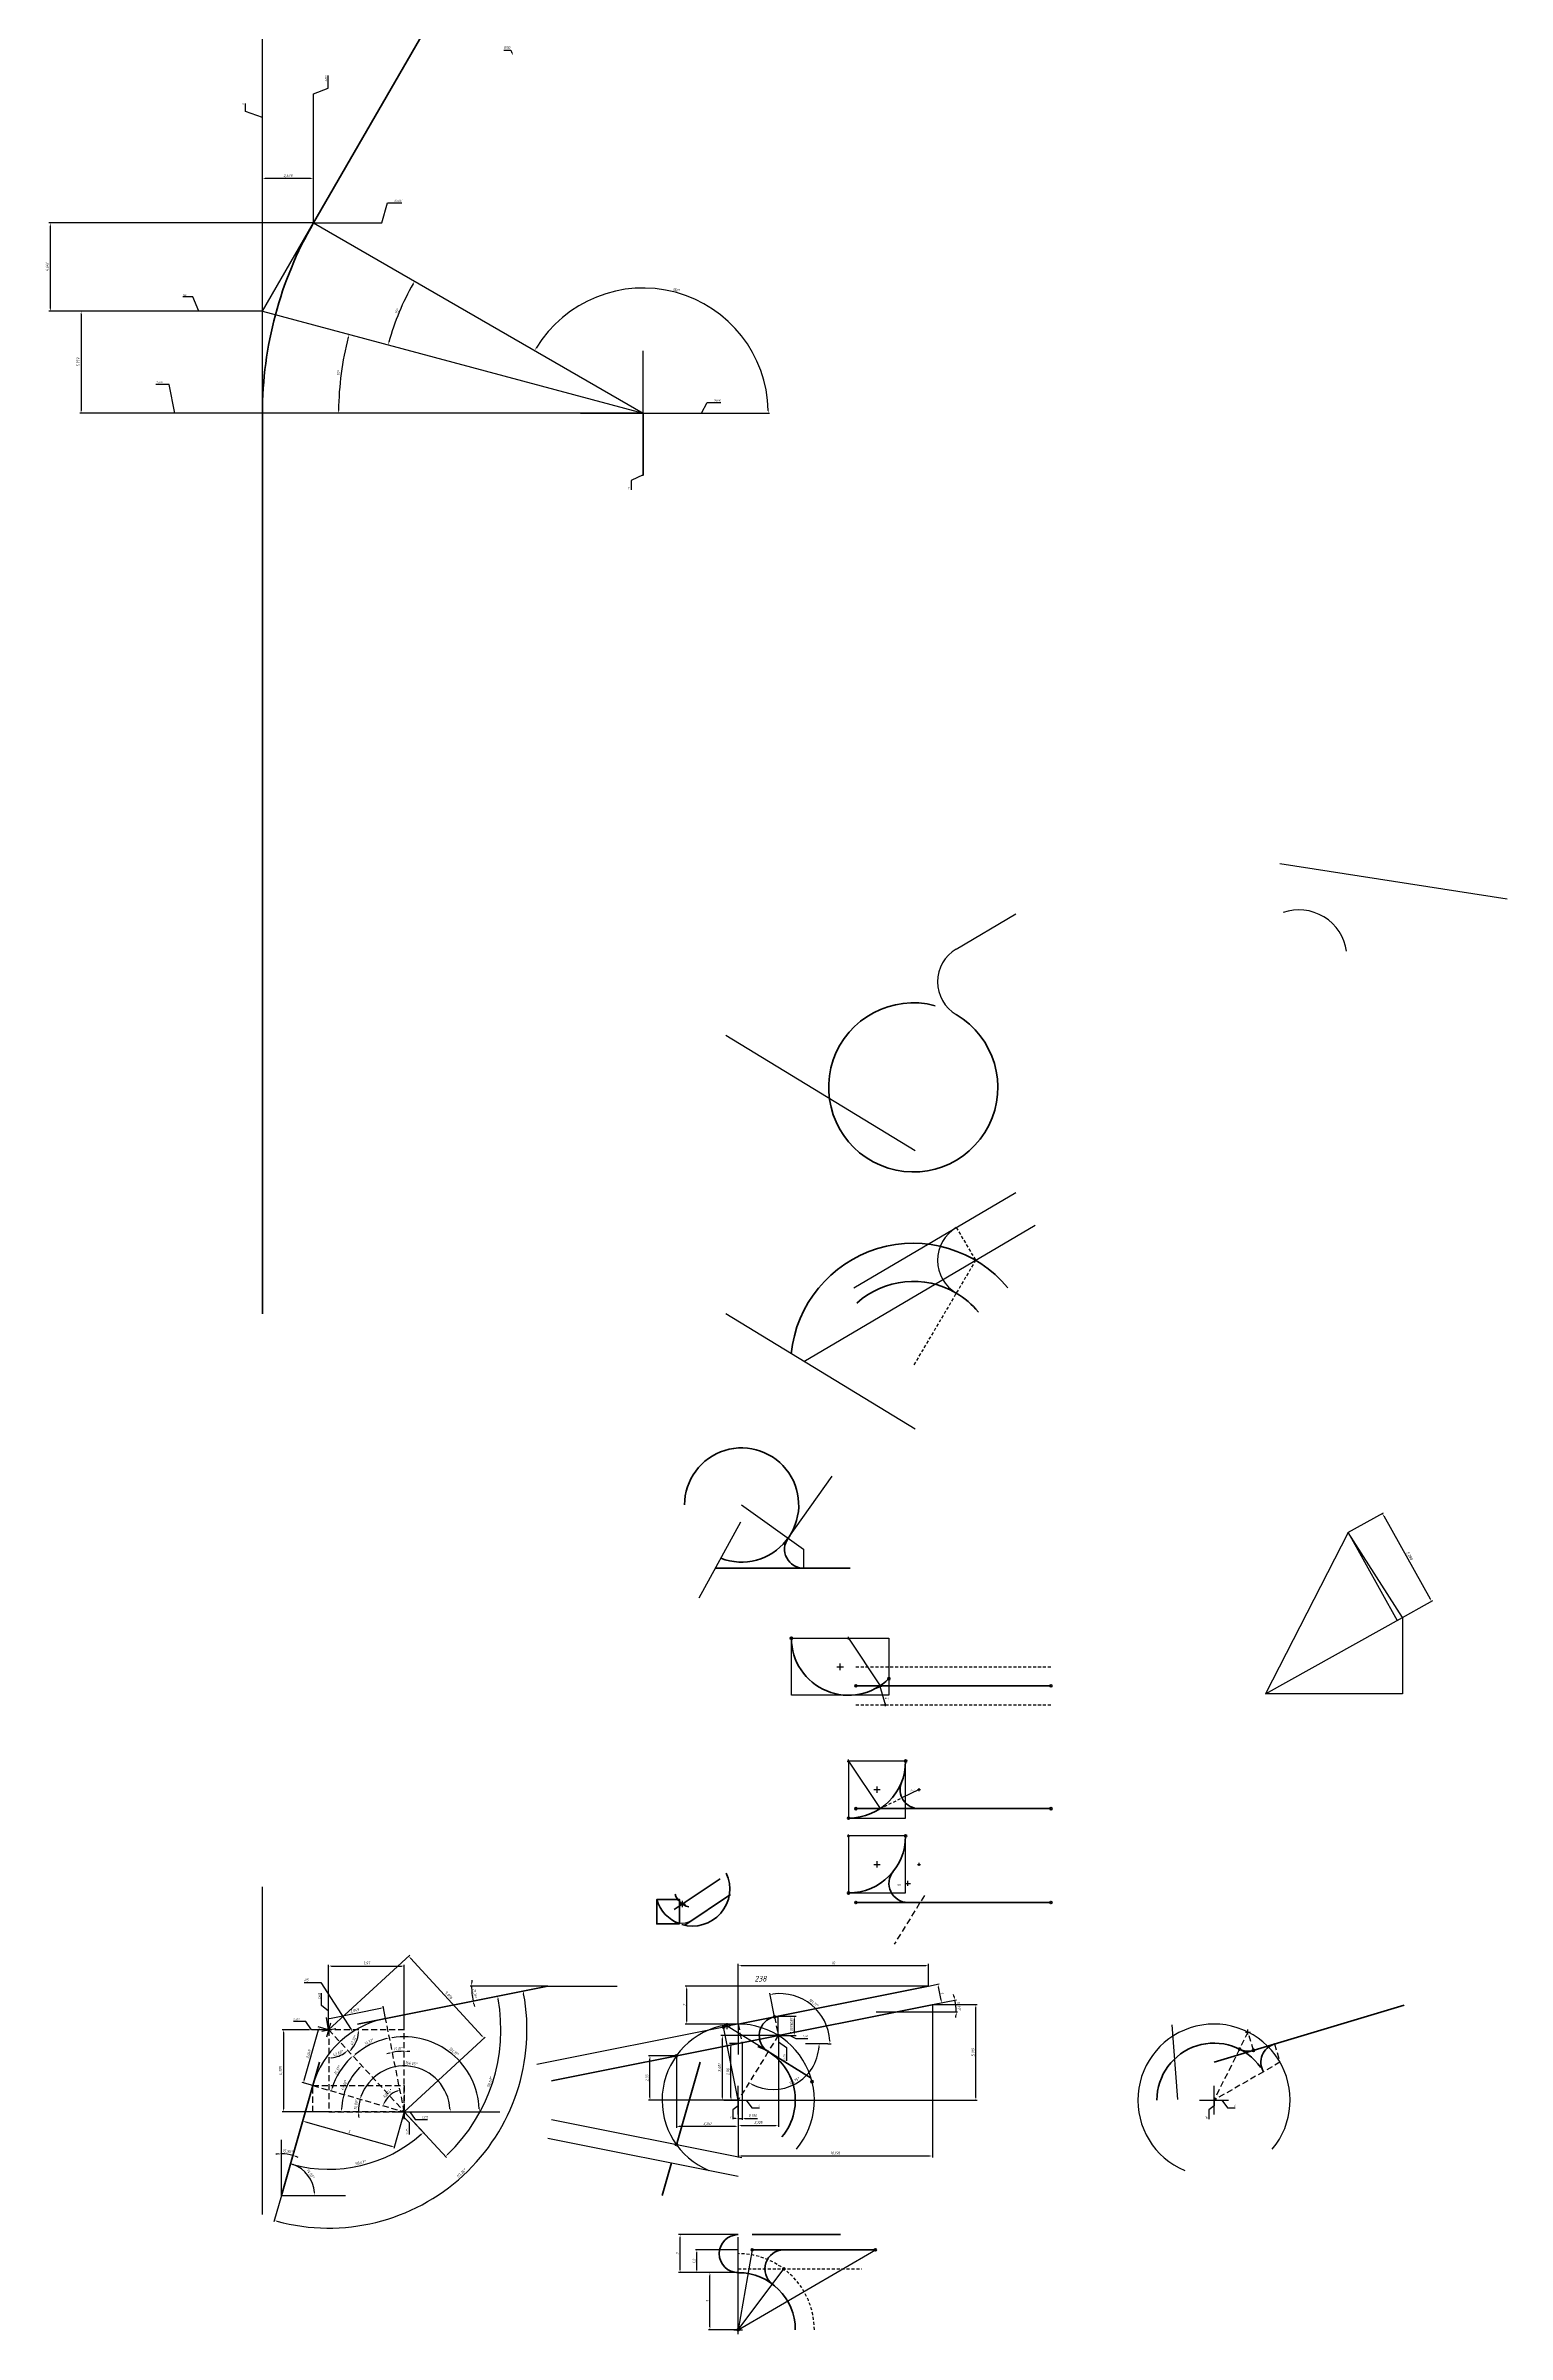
# Model space of a CAD drawing. Header units: millimetres. Extents: x -11 to 65, y -6 to 213.
# Drawn here: x -11.4 to 65.4, y -6.3 to 114 of the extents above; entities that cross this region are included whole.
import ezdxf

# ---------------------------------------------------------------- set-up
doc = ezdxf.new("R2010")
doc.units = ezdxf.units.MM
for name, pattern in [('ACAD_ISO04W100', [30, 24, -3, 0, -3]), ('HIDDEN', [9.525, 6.35, -3.175]), ('HIDDEN2', [4.7625, 3.175, -1.5875])]:
    doc.linetypes.add(name, pattern=pattern)
doc.layers.get('Defpoints').update_dxf_attribs({"color": 252})
for name, color, linetype, lineweight in [('Points', 32, 'Continuous', 60), ('Rect', 210, 'Continuous', 30), ('Основание', 2, 'Continuous', 60)]:
    doc.layers.add(name, color=color, linetype=linetype, lineweight=lineweight)
doc.layers.add('Оси', color=4, linetype='ACAD_ISO04W100')
doc.layers.add('Размеры', color=4, linetype='Continuous')
doc.styles.add('GOST', font='gostext.shx', dxfattribs={"oblique": 12})
doc.dimstyles.new('GOST (ISO)', dxfattribs={"dimscale": 0.05, "dimtxt": 3, "dimasz": 3, "dimexe": 1.5, "dimexo": 0, "dimgap": 1, "dimtad": 1, "dimtoh": 1, "dimdec": 3, "dimrnd": 0.001, "dimzin": 9, "dimtxsty": 'GOST', "dimcen": 0, "dimclrt": 9, "dimazin": 2, "dimtm": 1e-09, "dimtfac": 0.6, "dimtdec": 3, "dimtmove": 0, "dimatfit": 3, "dimfxl": 0, "dimtolj": 1, "dimtzin": 9, "dimlwd": -1, "dimlwe": -1, "dimarcsym": 0})
doc.dimstyles.new('GOST (ISO)$0', dxfattribs={"dimscale": 0.05, "dimtxt": 3, "dimasz": 3, "dimexe": 1.5, "dimexo": 0, "dimgap": 1, "dimtad": 1, "dimdec": 3, "dimrnd": 0.001, "dimzin": 9, "dimtxsty": 'GOST', "dimcen": 0, "dimclrt": 9, "dimazin": 2, "dimtm": 1e-09, "dimtfac": 0.6, "dimtdec": 3, "dimtmove": 0, "dimatfit": 1, "dimfxl": 0, "dimtolj": 1, "dimtzin": 9, "dimlwd": -1, "dimlwe": -1, "dimarcsym": 0})
doc.dimstyles.new('GOST (ISO)$4', dxfattribs={"dimscale": 0.05, "dimtxt": 3, "dimasz": 3, "dimexe": 1.5, "dimexo": 0, "dimgap": 1, "dimtad": 1, "dimtoh": 1, "dimdec": 3, "dimrnd": 0.001, "dimzin": 9, "dimtxsty": 'GOST', "dimcen": 0, "dimclrt": 9, "dimazin": 2, "dimtm": 1e-09, "dimtfac": 0.6, "dimtdec": 3, "dimtofl": 0, "dimtmove": 0, "dimatfit": 3, "dimfxl": 0, "dimtolj": 1, "dimtzin": 9, "dimlwd": -1, "dimlwe": -1, "dimarcsym": 0})
doc.dimstyles.new('GOST (ISO)$6', dxfattribs={"dimscale": 0.05, "dimtxt": 2, "dimasz": 3, "dimexe": 1.5, "dimexo": 0, "dimgap": 1, "dimtad": 1, "dimtoh": 1, "dimdec": 3, "dimrnd": 0.001, "dimzin": 9, "dimtxsty": 'GOST', "dimcen": 0, "dimclrt": 9, "dimazin": 2, "dimtm": 1e-09, "dimtfac": 0.6, "dimtdec": 3, "dimtmove": 0, "dimatfit": 3, "dimfxl": 0, "dimtolj": 1, "dimtzin": 9, "dimlwd": -1, "dimlwe": -1, "dimarcsym": 0})

# ---------------------------------------------------------------- blocks, each defined once
blk = doc.blocks.new('*D9')
at = {"layer": 'Defpoints', "color": 0, "ltscale": 0.5}
for p in [(2.68, 104.64), (24.23, 99.68), (16.71, 94.64), (20, 94.64), (23.29, 94.64)]:
    blk.add_point(p, dxfattribs=at)
at = {"layer": 'Размеры', "color": 0, "ltscale": 0.5}
blk.add_line((23.29, 94.64), (26.65, 94.64), dxfattribs=at)
blk.add_arc((20, 94.64), 6.58, 1.3063, 148.6937, dxfattribs=at)
for points in [[(14.4, 98.05), (14.36, 98.07), (14.3, 97.93)], [(26.6, 94.79), (26.55, 94.79), (26.58, 94.64)]]:
    blk.add_solid(points, dxfattribs=at)
at = {"layer": 'Размеры', "color": 9, "ltscale": 0.5, "insert": (21.74, 101.12), "char_height": 0.15, "attachment_point": 5, "rotation": 345, "style": 'GOST'}
blk.add_mtext('\\A1;150°', dxfattribs=at)
blk = doc.blocks.new('*D11')
at = {"layer": 'Defpoints', "color": 0, "ltscale": 0.5}
for p in [(-5.2, 96.15), (0, 94.64), (0, 0)]:
    blk.add_point(p, dxfattribs=at)
at = {"layer": 'Размеры', "color": 0, "ltscale": 0.5}
for p, q in [((-4.9, 96.15), (-5.6, 96.15)), ((-4.6, 94.64), (-4.9, 96.15)), ((0, 94.64), (-4.6, 94.64))]:
    blk.add_line(p, q, dxfattribs=at)
at = {"layer": 'Размеры', "color": 9, "ltscale": 0.5, "insert": (-5.42, 96.26), "char_height": 0.1, "attachment_point": 5, "style": 'GOST'}
blk.add_mtext('\\A1;94,641', dxfattribs=at)
blk = doc.blocks.new('*D12')
at = {"layer": 'Defpoints', "color": 0, "ltscale": 0.5}
for p in [(-3.95, 100.75), (0, 100), (0, 0)]:
    blk.add_point(p, dxfattribs=at)
at = {"layer": 'Размеры', "color": 0, "ltscale": 0.5}
for p, q in [((-3.65, 100.75), (-4.18, 100.75)), ((-3.35, 100), (-3.65, 100.75)), ((0, 100), (-3.35, 100))]:
    blk.add_line(p, q, dxfattribs=at)
at = {"layer": 'Размеры', "color": 9, "ltscale": 0.5, "insert": (-4.09, 100.85), "char_height": 0.1, "attachment_point": 5, "style": 'GOST'}
blk.add_mtext('\\A1;100', dxfattribs=at)
blk = doc.blocks.new('*D13')
at = {"layer": 'Defpoints', "color": 0, "ltscale": 0.5}
for p in [(2.68, 104.64), (6.88, 105.69), (0, 0)]:
    blk.add_point(p, dxfattribs=at)
at = {"layer": 'Размеры', "color": 0, "ltscale": 0.5}
for p, q in [((2.68, 104.64), (6.28, 104.64)), ((6.28, 104.64), (6.58, 105.69)), ((6.58, 105.69), (7.33, 105.69))]:
    blk.add_line(p, q, dxfattribs=at)
at = {"layer": 'Размеры', "color": 9, "ltscale": 0.5, "insert": (7.13, 105.8), "char_height": 0.1, "attachment_point": 5, "style": 'GOST'}
blk.add_mtext('\\A1;104,641', dxfattribs=at)
blk = doc.blocks.new('*D14')
at = {"layer": 'Defpoints', "color": 0, "ltscale": 0.5}
for p in [(-0.89, 110.79), (0, 100), (0, 0)]:
    blk.add_point(p, dxfattribs=at)
at = {"layer": 'Размеры', "color": 0, "ltscale": 0.5}
for p, q in [((-0.89, 110.49), (-0.89, 110.92)), ((0, 110.19), (-0.89, 110.49)), ((0, 100), (0, 110.19))]:
    blk.add_line(p, q, dxfattribs=at)
at = {"layer": 'Размеры', "color": 9, "ltscale": 0.5, "insert": (-1, 110.88), "char_height": 0.1, "attachment_point": 5, "rotation": 90, "style": 'GOST'}
blk.add_mtext('\\A1;0', dxfattribs=at)
blk = doc.blocks.new('*D15')
at = {"layer": 'Defpoints', "color": 0, "ltscale": 0.5}
for p in [(3.46, 112.03), (2.68, 104.64), (0, 0)]:
    blk.add_point(p, dxfattribs=at)
at = {"layer": 'Размеры', "color": 0, "ltscale": 0.5}
for p, q in [((3.46, 111.73), (3.46, 112.39)), ((2.68, 111.43), (3.46, 111.73)), ((2.68, 104.64), (2.68, 111.43))]:
    blk.add_line(p, q, dxfattribs=at)
at = {"layer": 'Размеры', "color": 9, "ltscale": 0.5, "insert": (3.35, 112.23), "char_height": 0.1, "attachment_point": 5, "rotation": 90, "style": 'GOST'}
blk.add_mtext('\\A1;2,679', dxfattribs=at)
blk = doc.blocks.new('*D16')
at = {"layer": 'Defpoints', "color": 0, "ltscale": 0.5}
for p in [(23.67, 95.2), (20, 94.64), (0, 0)]:
    blk.add_point(p, dxfattribs=at)
at = {"layer": 'Размеры', "color": 0, "ltscale": 0.5}
for p, q in [((23.07, 94.64), (23.37, 95.2)), ((23.37, 95.2), (24.08, 95.2)), ((20, 94.64), (23.07, 94.64))]:
    blk.add_line(p, q, dxfattribs=at)
at = {"layer": 'Размеры', "color": 9, "ltscale": 0.5, "insert": (23.9, 95.31), "char_height": 0.1, "attachment_point": 5, "style": 'GOST'}
blk.add_mtext('\\A1;94,641', dxfattribs=at)
blk = doc.blocks.new('*D17')
at = {"layer": 'Defpoints', "color": 0, "ltscale": 0.5}
for p in [(20, 94.64), (19.37, 90.81), (0, 0)]:
    blk.add_point(p, dxfattribs=at)
at = {"layer": 'Размеры', "color": 0, "ltscale": 0.5}
for p, q in [((20, 94.64), (20, 91.41)), ((20, 91.41), (19.37, 91.11)), ((19.37, 91.11), (19.37, 90.62))]:
    blk.add_line(p, q, dxfattribs=at)
at = {"layer": 'Размеры', "color": 9, "ltscale": 0.5, "insert": (19.27, 90.69), "char_height": 0.1, "attachment_point": 5, "rotation": 90, "style": 'GOST'}
blk.add_mtext('\\A1;20', dxfattribs=at)
blk = doc.blocks.new('*D18')
at = {"layer": 'Defpoints', "color": 0, "ltscale": 0.5}
for p in [(2.68, 104.64), (-11.15, 100), (0, 100)]:
    blk.add_point(p, dxfattribs=at)
at = {"layer": 'Размеры', "color": 0, "ltscale": 0.5}
for p, q in [((2.68, 104.64), (-11.22, 104.64)), ((-11.15, 104.49), (-11.15, 100.15)), ((0, 100), (-11.22, 100))]:
    blk.add_line(p, q, dxfattribs=at)
for points in [[(-11.17, 104.49), (-11.12, 104.49), (-11.15, 104.64)], [(-11.17, 100.15), (-11.12, 100.15), (-11.15, 100)]]:
    blk.add_solid(points, dxfattribs=at)
at = {"layer": 'Размеры', "color": 9, "ltscale": 0.5, "insert": (-11.29, 102.32), "char_height": 0.15, "attachment_point": 5, "rotation": 90, "style": 'GOST'}
blk.add_mtext('\\A1;4,641', dxfattribs=at)
blk = doc.blocks.new('*D19')
at = {"layer": 'Defpoints', "color": 0, "ltscale": 0.5}
for p in [(0, 106.97), (2.68, 104.64), (0, 100)]:
    blk.add_point(p, dxfattribs=at)
at = {"layer": 'Размеры', "color": 0, "ltscale": 0.5}
for p, q in [((0, 100), (0, 107.05)), ((2.68, 104.64), (2.68, 107.05)), ((2.53, 106.97), (0.15, 106.97))]:
    blk.add_line(p, q, dxfattribs=at)
for points in [[(0.15, 107), (0.15, 106.95), (0, 106.97)], [(2.53, 107), (2.53, 106.95), (2.68, 106.97)]]:
    blk.add_solid(points, dxfattribs=at)
at = {"layer": 'Размеры', "color": 9, "ltscale": 0.5, "insert": (1.34, 107.11), "char_height": 0.15, "attachment_point": 5, "style": 'GOST'}
blk.add_mtext('\\A1;2,679', dxfattribs=at)
blk = doc.blocks.new('*D20')
at = {"layer": 'Defpoints', "color": 0, "ltscale": 0.5}
for p in [(0, 100), (-9.53, 94.64), (0, 94.64)]:
    blk.add_point(p, dxfattribs=at)
at = {"layer": 'Размеры', "color": 0, "ltscale": 0.5}
for p, q in [((0, 100), (-9.6, 100)), ((-9.53, 99.85), (-9.53, 94.79)), ((0, 94.64), (-9.6, 94.64))]:
    blk.add_line(p, q, dxfattribs=at)
for points in [[(-9.55, 99.85), (-9.5, 99.85), (-9.53, 100)], [(-9.55, 94.79), (-9.5, 94.79), (-9.53, 94.64)]]:
    blk.add_solid(points, dxfattribs=at)
at = {"layer": 'Размеры', "color": 9, "ltscale": 0.5, "insert": (-9.67, 97.32), "char_height": 0.15, "attachment_point": 5, "rotation": 90, "style": 'GOST'}
blk.add_mtext('\\A1;5,359', dxfattribs=at)
blk = doc.blocks.new('*D21')
at = {"layer": 'Defpoints', "color": 0, "ltscale": 0.5}
for p in [(13.17, 113.44), (20, 94.64)]:
    blk.add_point(p, dxfattribs=at)
at = {"layer": 'Размеры', "color": 0, "ltscale": 0.5}
for p, q in [((12.69, 113.72), (13.06, 113.72)), ((13.06, 113.72), (13.11, 113.58))]:
    blk.add_line(p, q, dxfattribs=at)
blk.add_solid([(13.14, 113.59), (13.09, 113.57), (13.17, 113.44)], dxfattribs=at)
at = {"layer": 'Размеры', "color": 9, "ltscale": 0.5, "insert": (12.85, 113.85), "char_height": 0.15, "attachment_point": 5, "style": 'GOST'}
blk.add_mtext('\\A1;R20', dxfattribs=at)
blk = doc.blocks.new('*D22')
at = {"layer": 'Defpoints', "color": 0, "ltscale": 0.5}
for p in [(2.68, 104.64), (0, 100), (7.43, 100.5), (20, 94.64), (20, 94.64)]:
    blk.add_point(p, dxfattribs=at)
at = {"layer": 'Размеры', "color": 0, "ltscale": 0.5}
blk.add_arc((20, 94.64), 13.87, 150.6198, 164.3802, dxfattribs=at)
for points in [[(7.9, 101.46), (7.94, 101.43), (7.99, 101.57)], [(6.67, 98.37), (6.62, 98.38), (6.61, 98.23)]]:
    blk.add_solid(points, dxfattribs=at)
at = {"layer": 'Размеры', "color": 9, "ltscale": 0.5, "insert": (7.07, 100), "char_height": 0.15, "attachment_point": 5, "rotation": 67.5, "style": 'GOST'}
blk.add_mtext('\\A1;15°', dxfattribs=at)
blk = doc.blocks.new('*D23')
at = {"layer": 'Defpoints', "color": 0, "ltscale": 0.5}
for p in [(0, 100), (4.24, 97.42), (0, 94.64), (20, 94.64), (20, 94.64)]:
    blk.add_point(p, dxfattribs=at)
at = {"layer": 'Размеры', "color": 0, "ltscale": 0.5}
blk.add_arc((20, 94.64), 16, 165.5372, 179.4628, dxfattribs=at)
for points in [[(4.48, 98.64), (4.53, 98.63), (4.55, 98.78)], [(4.03, 94.79), (3.98, 94.79), (4, 94.64)]]:
    blk.add_solid(points, dxfattribs=at)
at = {"layer": 'Размеры', "color": 9, "ltscale": 0.5, "insert": (4.01, 96.75), "char_height": 0.15, "attachment_point": 5, "rotation": 82.5, "style": 'GOST'}
blk.add_mtext('\\A1;15°', dxfattribs=at)
blk = doc.blocks.new('*D24')
at = {"layer": 'Defpoints', "color": 0, "ltscale": 0.5}
for p in [(1.98, 10.13), (3.48, 9.7), (0, 0)]:
    blk.add_point(p, dxfattribs=at)
at = {"layer": 'Размеры', "color": 0, "ltscale": 0.5}
for p, q in [((2.28, 10.13), (1.63, 10.13)), ((2.58, 9.7), (2.28, 10.13)), ((3.48, 9.7), (2.58, 9.7))]:
    blk.add_line(p, q, dxfattribs=at)
at = {"layer": 'Размеры', "color": 9, "ltscale": 0.5, "insert": (1.78, 10.24), "char_height": 0.1, "attachment_point": 5, "style": 'GOST'}
blk.add_mtext('\\A1;9,697', dxfattribs=at)
blk = doc.blocks.new('*D25')
at = {"layer": 'Defpoints', "color": 0, "ltscale": 0.5}
for p in [(3.11, 11.27), (3.48, 9.7), (0, 0)]:
    blk.add_point(p, dxfattribs=at)
at = {"layer": 'Размеры', "color": 0, "ltscale": 0.5}
for p, q in [((3.11, 10.97), (3.11, 11.62)), ((3.48, 10.67), (3.11, 10.97)), ((3.48, 9.7), (3.48, 10.67))]:
    blk.add_line(p, q, dxfattribs=at)
at = {"layer": 'Размеры', "color": 9, "ltscale": 0.5, "insert": (3, 11.47), "char_height": 0.1, "attachment_point": 5, "rotation": 90, "style": 'GOST'}
blk.add_mtext('\\A1;3,485', dxfattribs=at)
blk = doc.blocks.new('*D26')
at = {"layer": 'Defpoints', "color": 0, "ltscale": 0.5}
for p in [(4.74, 9.59), (7.45, 5.39)]:
    blk.add_point(p, dxfattribs=at)
at = {"layer": 'Размеры', "color": 0, "ltscale": 0.5}
for p, q in [((2.2, 12.19), (3.06, 12.19)), ((3.06, 12.19), (4.66, 9.72))]:
    blk.add_line(p, q, dxfattribs=at)
blk.add_solid([(4.68, 9.73), (4.64, 9.7), (4.74, 9.59)], dxfattribs=at)
at = {"layer": 'Размеры', "color": 9, "ltscale": 0.5, "insert": (2.31, 12.32), "char_height": 0.15, "attachment_point": 5, "style": 'GOST'}
blk.add_mtext('\\A1;R5', dxfattribs=at)
blk = doc.blocks.new('*D27')
at = {"layer": 'Defpoints', "color": 0, "ltscale": 0.5}
for p in [(7.45, 5.39), (8.33, 4.98), (0, 0)]:
    blk.add_point(p, dxfattribs=at)
at = {"layer": 'Оси', "color": 0, "ltscale": 0.5}
for p, q in [((7.45, 5.39), (7.75, 5.39)), ((7.75, 5.39), (8.03, 4.98)), ((8.03, 4.98), (8.68, 4.98))]:
    blk.add_line(p, q, dxfattribs=at)
at = {"layer": 'Оси', "color": 9, "ltscale": 0.5, "insert": (8.53, 5.09), "char_height": 0.1, "attachment_point": 5, "style": 'GOST'}
blk.add_mtext('\\A1;5,392', dxfattribs=at)
blk = doc.blocks.new('*D28')
at = {"layer": 'Defpoints', "color": 0, "ltscale": 0.5}
for p in [(7.45, 5.39), (7.71, 4.53), (0, 0)]:
    blk.add_point(p, dxfattribs=at)
at = {"layer": 'Оси', "color": 0, "ltscale": 0.5}
for p, q in [((7.45, 5.39), (7.45, 5.09)), ((7.45, 5.09), (7.71, 4.83)), ((7.71, 4.83), (7.71, 4.2))]:
    blk.add_line(p, q, dxfattribs=at)
at = {"layer": 'Оси', "color": 9, "ltscale": 0.5, "insert": (7.6, 4.34), "char_height": 0.1, "attachment_point": 5, "rotation": 90, "style": 'GOST'}
blk.add_mtext('\\A1;7,455', dxfattribs=at)
blk = doc.blocks.new('*D29')
at = {"color": 0, "ltscale": 0.5}
blk.add_arc((1, 1), 1.74, 4.9387, 69.1159, dxfattribs=at)
for points in [[(1.61, 2.6), (1.63, 2.65), (1.48, 2.67)], [(2.76, 1.15), (2.71, 1.15), (2.74, 1)]]:
    blk.add_solid(points, dxfattribs=at)
at = {"layer": 'Defpoints', "color": 0, "ltscale": 0.5}
for p in [(3, 8), (2.58, 1.73), (1, 1), (1, 1), (4.36, 1)]:
    blk.add_point(p, dxfattribs=at)
at = {"color": 9, "ltscale": 0.5, "insert": (2.5, 2.13), "char_height": 0.15, "attachment_point": 5, "rotation": 307.0273, "style": 'GOST'}
blk.add_mtext('\\A1;74,05°', dxfattribs=at)
blk = doc.blocks.new('*D30')
at = {"color": 0, "ltscale": 0.5}
blk.add_line((15, 12), (10.91, 12), dxfattribs=at)
for start, end in [(175.7148, 177.8574), (180, 191.3099), (193.4525, 195.5951)]:
    blk.add_arc((15, 12), 4.01, start, end, dxfattribs=at)
for points in [[(11.02, 12.15), (10.97, 12.15), (10.99, 12)], [(11.07, 11.06), (11.12, 11.07), (11.07, 11.21)]]:
    blk.add_solid(points, dxfattribs=at)
at = {"layer": 'Defpoints', "color": 0, "ltscale": 0.5}
for p in [(11, 11.74), (15, 12), (15, 12), (18.65, 12), (5, 10)]:
    blk.add_point(p, dxfattribs=at)
at = {"color": 9, "ltscale": 0.5, "insert": (11.14, 11.62), "char_height": 0.15, "attachment_point": 5, "rotation": 275.655, "style": 'GOST'}
blk.add_mtext('\\A1;11,31°', dxfattribs=at)
blk = doc.blocks.new('*D31')
at = {"layer": 'Defpoints', "color": 0, "ltscale": 0.5}
for p in [(6.47, 10.29), (2.65, 6.77), (6.84, 6.37), (7.45, 5.39), (7.45, 5.39)]:
    blk.add_point(p, dxfattribs=at)
at = {"layer": 'Размеры', "color": 0, "ltscale": 0.5}
blk.add_arc((7.45, 5.39), 1.15, 108.7571, 156.6075, dxfattribs=at)
for points in [[(7.08, 6.51), (7.09, 6.46), (7.23, 6.52)], [(6.42, 5.84), (6.37, 5.86), (6.34, 5.71)]]:
    blk.add_solid(points, dxfattribs=at)
at = {"layer": 'Размеры', "color": 9, "ltscale": 0.5, "insert": (6.58, 6.34), "char_height": 0.15, "attachment_point": 5, "rotation": 42.6823, "style": 'GOST'}
blk.add_mtext('\\A1;62,74°', dxfattribs=at)
blk = doc.blocks.new('*D32')
at = {"layer": 'Defpoints', "color": 0, "ltscale": 0.5}
for p in [(6.47, 10.29), (10.73, 7.58), (7.45, 5.39), (7.45, 5.39), (12.47, 5.39)]:
    blk.add_point(p, dxfattribs=at)
at = {"layer": 'Размеры', "color": 0, "ltscale": 0.5}
blk.add_arc((7.45, 5.39), 3.94, 2.1817, 99.1283, dxfattribs=at)
for points in [[(6.83, 9.26), (6.83, 9.31), (6.68, 9.26)], [(11.42, 5.54), (11.37, 5.54), (11.39, 5.39)]]:
    blk.add_solid(points, dxfattribs=at)
at = {"layer": 'Размеры', "color": 9, "ltscale": 0.5, "insert": (10.04, 8.55), "char_height": 0.15, "attachment_point": 5, "rotation": 320.655, "style": 'GOST'}
blk.add_mtext('\\A1;101,31°', dxfattribs=at)
blk = doc.blocks.new('*D33')
at = {"layer": 'Defpoints', "color": 0, "ltscale": 0.5}
for p in [(8.85, 7.36), (2.65, 6.77), (7.45, 5.39), (7.45, 5.39), (12.47, 5.39)]:
    blk.add_point(p, dxfattribs=at)
at = {"layer": 'Размеры', "color": 0, "ltscale": 0.5}
blk.add_arc((7.45, 5.39), 2.41, 3.5619, 160.4927, dxfattribs=at)
for points in [[(5.2, 6.19), (5.16, 6.21), (5.13, 6.05)], [(9.89, 5.54), (9.84, 5.54), (9.87, 5.39)]]:
    blk.add_solid(points, dxfattribs=at)
at = {"layer": 'Размеры', "color": 9, "ltscale": 0.5, "insert": (7.81, 7.92), "char_height": 0.15, "attachment_point": 5, "rotation": 352.0273, "style": 'GOST'}
blk.add_mtext('\\A1;164,05°', dxfattribs=at)
blk = doc.blocks.new('*D34')
at = {"layer": 'Defpoints', "color": 0, "ltscale": 0.5}
for p in [(3.48, 9.7), (4.26, 7.79), (2.65, 6.77), (7.45, 5.39), (7.45, 5.39)]:
    blk.add_point(p, dxfattribs=at)
at = {"layer": 'Размеры', "color": 0, "ltscale": 0.5}
blk.add_arc((7.45, 5.39), 3.99, 134.8362, 161.9006, dxfattribs=at)
for points in [[(4.62, 8.24), (4.66, 8.2), (4.75, 8.33)], [(3.69, 6.62), (3.64, 6.64), (3.62, 6.49)]]:
    blk.add_solid(points, dxfattribs=at)
at = {"layer": 'Размеры', "color": 9, "ltscale": 0.5, "insert": (3.94, 7.56), "char_height": 0.15, "attachment_point": 5, "rotation": 58.3684, "style": 'GOST'}
blk.add_mtext('\\A1;31,37°', dxfattribs=at)
blk = doc.blocks.new('*D35')
at = {"layer": 'Defpoints', "color": 0, "ltscale": 0.5}
for p in [(3.48, 9.7), (6.47, 10.29), (5.99, 9.07), (7.45, 5.39), (7.45, 5.39)]:
    blk.add_point(p, dxfattribs=at)
at = {"layer": 'Размеры', "color": 0, "ltscale": 0.5}
blk.add_arc((7.45, 5.39), 3.96, 103.4822, 130.51, dxfattribs=at)
for points in [[(4.9, 8.38), (4.87, 8.42), (4.77, 8.3)], [(6.53, 9.26), (6.54, 9.22), (6.68, 9.27)]]:
    blk.add_solid(points, dxfattribs=at)
at = {"layer": 'Размеры', "color": 9, "ltscale": 0.5, "insert": (5.6, 9.04), "char_height": 0.15, "attachment_point": 5, "rotation": 26.9961, "style": 'GOST'}
blk.add_mtext('\\A1;31,37°', dxfattribs=at)
blk = doc.blocks.new('*D36')
at = {"layer": 'Defpoints', "color": 0, "ltscale": 0.5}
for p in [(7.45, 13.05), (3.48, 9.7), (7.45, 9.7)]:
    blk.add_point(p, dxfattribs=at)
at = {"layer": 'Размеры', "color": 0, "ltscale": 0.5}
for p, q in [((3.48, 9.7), (3.48, 13.12)), ((3.63, 13.05), (7.3, 13.05)), ((7.45, 9.7), (7.45, 13.12))]:
    blk.add_line(p, q, dxfattribs=at)
for points in [[(3.63, 13.07), (3.63, 13.02), (3.48, 13.05)], [(7.3, 13.07), (7.3, 13.02), (7.45, 13.05)]]:
    blk.add_solid(points, dxfattribs=at)
at = {"layer": 'Размеры', "color": 9, "ltscale": 0.5, "insert": (5.47, 13.19), "char_height": 0.15, "attachment_point": 5, "style": 'GOST'}
blk.add_mtext('\\A1;3,97', dxfattribs=at)
blk = doc.blocks.new('*D37')
at = {"layer": 'Defpoints', "color": 0, "ltscale": 0.5}
for p in [(2.47, 9.7), (1.1, 5.39), (3.48, 5.39)]:
    blk.add_point(p, dxfattribs=at)
at = {"layer": 'Размеры', "color": 0, "ltscale": 0.5}
for p, q in [((2.47, 9.7), (1.03, 9.7)), ((1.1, 9.55), (1.1, 5.54)), ((3.48, 5.39), (1.03, 5.39))]:
    blk.add_line(p, q, dxfattribs=at)
for points in [[(1.08, 9.55), (1.13, 9.55), (1.1, 9.7)], [(1.08, 5.54), (1.13, 5.54), (1.1, 5.39)]]:
    blk.add_solid(points, dxfattribs=at)
at = {"layer": 'Размеры', "color": 9, "ltscale": 0.5, "insert": (0.96, 7.54), "char_height": 0.15, "attachment_point": 5, "rotation": 90, "style": 'GOST'}
blk.add_mtext('\\A1;4,305', dxfattribs=at)
blk = doc.blocks.new('*D38')
at = {"color": 0, "ltscale": 0.5}
for p, q in [((2.65, 6.77), (2.1, 4.84)), ((2.26, 4.87), (6.78, 3.58)), ((7.45, 5.39), (6.9, 3.46))]:
    blk.add_line(p, q, dxfattribs=at)
for points in [[(2.27, 4.89), (2.25, 4.85), (2.12, 4.91)], [(6.79, 3.6), (6.77, 3.55), (6.92, 3.54)]]:
    blk.add_solid(points, dxfattribs=at)
at = {"layer": 'Defpoints', "color": 0, "ltscale": 0.5}
for p in [(2.65, 6.77), (7.45, 5.39), (6.92, 3.54)]:
    blk.add_point(p, dxfattribs=at)
at = {"color": 9, "ltscale": 0.5, "insert": (4.56, 4.35), "char_height": 0.15, "attachment_point": 5, "rotation": 344.0546, "style": 'GOST'}
blk.add_mtext('\\A1;5', dxfattribs=at)
blk = doc.blocks.new('*D39')
at = {"color": 0, "ltscale": 0.5}
for p, q in [((3.48, 9.7), (7.74, 13.62)), ((7.78, 13.46), (11.55, 9.37)), ((7.45, 5.39), (11.71, 9.31))]:
    blk.add_line(p, q, dxfattribs=at)
for points in [[(7.8, 13.47), (7.77, 13.44), (7.68, 13.57)], [(11.57, 9.39), (11.53, 9.36), (11.65, 9.26)]]:
    blk.add_solid(points, dxfattribs=at)
at = {"layer": 'Defpoints', "color": 0, "ltscale": 0.5}
for p in [(3.48, 9.7), (11.65, 9.26), (7.45, 5.39)]:
    blk.add_point(p, dxfattribs=at)
at = {"color": 9, "ltscale": 0.5, "insert": (9.77, 11.51), "char_height": 0.15, "attachment_point": 5, "rotation": 312.6823, "style": 'GOST'}
blk.add_mtext('\\A1;5,856', dxfattribs=at)
blk = doc.blocks.new('*D40')
at = {"color": 0, "ltscale": 0.5}
for start, end in [(164.0546, 180), (156.917, 160.4858), (183.5688, 187.1376)]:
    blk.add_arc((7.45, 5.39), 2.41, start, end, dxfattribs=at)
for points in [[(5.21, 6.19), (5.16, 6.2), (5.14, 6.05)], [(5.03, 5.24), (5.08, 5.24), (5.05, 5.39)]]:
    blk.add_solid(points, dxfattribs=at)
at = {"layer": 'Defpoints', "color": 0, "ltscale": 0.5}
for p in [(2.65, 6.77), (2.65, 5.39), (5.09, 5.84), (7.45, 5.39), (7.45, 5.39)]:
    blk.add_point(p, dxfattribs=at)
at = {"color": 9, "ltscale": 0.5, "insert": (4.93, 5.75), "char_height": 0.15, "attachment_point": 5, "rotation": 82.0273, "style": 'GOST'}
blk.add_mtext('\\A1;15,95°', dxfattribs=at)
blk = doc.blocks.new('*D41')
at = {"color": 0, "ltscale": 0.5}
blk.add_arc((7.45, 5.39), 3.3, 135.2846, 177.3977, dxfattribs=at)
for points in [[(5.09, 7.73), (5.13, 7.7), (5.22, 7.82)], [(4.18, 5.54), (4.13, 5.54), (4.15, 5.39)]]:
    blk.add_solid(points, dxfattribs=at)
at = {"layer": 'Defpoints', "color": 0, "ltscale": 0.5}
for p in [(3.48, 9.7), (4.64, 7.12), (2.65, 5.39), (7.45, 5.39), (7.45, 5.39)]:
    blk.add_point(p, dxfattribs=at)
at = {"color": 9, "ltscale": 0.5, "insert": (4.3, 6.77), "char_height": 0.15, "attachment_point": 5, "rotation": 66.3411, "style": 'GOST'}
blk.add_mtext('\\A1;47,32°', dxfattribs=at)
blk = doc.blocks.new('*D42')
at = {"color": 0, "ltscale": 0.5}
for p, q in [((2.2, 7.05), (2.95, 9.69)), ((3.48, 9.7), (2.92, 9.86)), ((2.65, 6.77), (2.09, 6.93))]:
    blk.add_line(p, q, dxfattribs=at)
for points in [[(2.93, 9.7), (2.98, 9.69), (3, 9.84)], [(2.17, 7.06), (2.22, 7.04), (2.16, 6.91)]]:
    blk.add_solid(points, dxfattribs=at)
at = {"layer": 'Defpoints', "color": 0, "ltscale": 0.5}
for p in [(3, 9.84), (3.48, 9.7), (2.65, 6.77)]:
    blk.add_point(p, dxfattribs=at)
at = {"color": 9, "ltscale": 0.5, "insert": (2.44, 8.41), "char_height": 0.15, "attachment_point": 5, "rotation": 74.0546, "style": 'GOST'}
blk.add_mtext('\\A1;3,049', dxfattribs=at)
blk = doc.blocks.new('*D43')
at = {"color": 0, "ltscale": 0.5}
for p, q in [((3.52, 10.29), (6.21, 10.83)), ((6.47, 10.29), (6.35, 10.94)), ((3.48, 9.7), (3.36, 10.34))]:
    blk.add_line(p, q, dxfattribs=at)
for points in [[(6.21, 10.86), (6.22, 10.81), (6.36, 10.86)], [(3.51, 10.32), (3.52, 10.27), (3.37, 10.26)]]:
    blk.add_solid(points, dxfattribs=at)
at = {"layer": 'Defpoints', "color": 0, "ltscale": 0.5}
for p in [(6.36, 10.86), (3.48, 9.7), (6.47, 10.29)]:
    blk.add_point(p, dxfattribs=at)
at = {"color": 9, "ltscale": 0.5, "insert": (4.84, 10.7), "char_height": 0.15, "attachment_point": 5, "rotation": 11.3099, "style": 'GOST'}
blk.add_mtext('\\A1;3,049', dxfattribs=at)
blk = doc.blocks.new('*D44')
at = {"color": 0, "ltscale": 0.5}
blk.add_line((1, 1), (0.6, -0.39), dxfattribs=at)
blk.add_arc((3.48, 9.7), 10.42, 254.8795, 10.485, dxfattribs=at)
for points in [[(13.7, 11.59), (13.75, 11.6), (13.7, 11.74)], [(0.76, -0.38), (0.77, -0.34), (0.62, -0.32)]]:
    blk.add_solid(points, dxfattribs=at)
at = {"layer": 'Defpoints', "color": 0, "ltscale": 0.5}
for p in [(15, 12), (5, 10), (3, 8), (1, 1), (7.58, 0.12)]:
    blk.add_point(p, dxfattribs=at)
at = {"color": 9, "ltscale": 0.5, "insert": (10.45, 2.14), "char_height": 0.15, "attachment_point": 5, "rotation": 42.6823, "style": 'GOST'}
blk.add_mtext('\\A1;117,26°', dxfattribs=at)
blk = doc.blocks.new('*D45')
at = {"color": 0, "ltscale": 0.5}
blk.add_arc((3.48, 9.7), 1.48, 275.8244, 306.8579, dxfattribs=at)
for points in [[(4.35, 8.54), (4.39, 8.5), (4.49, 8.61)], [(3.64, 8.2), (3.63, 8.25), (3.48, 8.22)]]:
    blk.add_solid(points, dxfattribs=at)
at = {"layer": 'Defpoints', "color": 0, "ltscale": 0.5}
for p in [(3.48, 9.7), (3.48, 9.7), (3.85, 8.27), (3.48, 5.39), (7.45, 5.39)]:
    blk.add_point(p, dxfattribs=at)
at = {"color": 9, "ltscale": 0.5, "insert": (3.97, 8.45), "char_height": 0.15, "attachment_point": 5, "rotation": 21.3411, "style": 'GOST'}
blk.add_mtext('\\A1;42,68°', dxfattribs=at)
blk = doc.blocks.new('*D46')
at = {"color": 0, "ltscale": 0.5}
blk.add_arc((3.48, 9.7), 1.58, 318.1366, 354.5456, dxfattribs=at)
for points in [[(5.03, 9.55), (5.08, 9.55), (5.06, 9.7)], [(4.68, 8.63), (4.64, 8.66), (4.55, 8.54)]]:
    blk.add_solid(points, dxfattribs=at)
at = {"layer": 'Defpoints', "color": 0, "ltscale": 0.5}
for p in [(3.48, 9.7), (3.48, 9.7), (7.45, 9.7), (4.83, 8.87), (7.45, 5.39)]:
    blk.add_point(p, dxfattribs=at)
at = {"color": 9, "ltscale": 0.5, "insert": (4.8, 9.12), "char_height": 0.15, "attachment_point": 5, "rotation": 66.3411, "style": 'GOST'}
blk.add_mtext('\\A1;47,32°', dxfattribs=at)
blk = doc.blocks.new('*D47')
at = {"color": 0, "ltscale": 0.5}
for start, end in [(104.0166, 106.7233), (90, 101.3099), (84.5866, 87.2933)]:
    blk.add_arc((7.45, 5.39), 3.18, start, end, dxfattribs=at)
for points in [[(6.68, 8.5), (6.69, 8.45), (6.83, 8.51)], [(7.6, 8.54), (7.61, 8.59), (7.45, 8.57)]]:
    blk.add_solid(points, dxfattribs=at)
at = {"layer": 'Defpoints', "color": 0, "ltscale": 0.5}
for p in [(6.47, 10.29), (7.45, 9.7), (7.25, 8.56), (7.45, 5.39), (7.45, 5.39)]:
    blk.add_point(p, dxfattribs=at)
at = {"color": 9, "ltscale": 0.5, "insert": (7.13, 8.69), "char_height": 0.15, "attachment_point": 5, "rotation": 5.655, "style": 'GOST'}
blk.add_mtext('\\A1;11,31°', dxfattribs=at)
blk = doc.blocks.new('*D48')
at = {"color": 0, "ltscale": 0.5}
blk.add_line((7.45, 5.39), (8.51, 4.25), dxfattribs=at)
blk.add_arc((3.48, 9.7), 7.33, 255.2264, 311.5105, dxfattribs=at)
for points in [[(8.33, 4.22), (8.36, 4.19), (8.46, 4.31)], [(1.61, 2.58), (1.62, 2.63), (1.47, 2.64)]]:
    blk.add_solid(points, dxfattribs=at)
at = {"layer": 'Defpoints', "color": 0, "ltscale": 0.5}
for p in [(3.48, 9.7), (3, 8), (7.45, 5.39), (3.95, 2.38), (1, 1)]:
    blk.add_point(p, dxfattribs=at)
at = {"color": 9, "ltscale": 0.5, "insert": (5.15, 2.7), "char_height": 0.15, "attachment_point": 5, "rotation": 13.3684, "style": 'GOST'}
blk.add_mtext('\\A1;58,63°', dxfattribs=at)
blk = doc.blocks.new('*D49')
at = {"color": 0, "ltscale": 0.5}
blk.add_line((7.45, 5.39), (9.67, 2.99), dxfattribs=at)
blk.add_arc((3.48, 9.7), 9.05, 313.6322, 10.36, dxfattribs=at)
for points in [[(12.36, 11.32), (12.41, 11.33), (12.36, 11.47)], [(9.74, 3.13), (9.71, 3.17), (9.62, 3.05)]]:
    blk.add_solid(points, dxfattribs=at)
at = {"layer": 'Defpoints', "color": 0, "ltscale": 0.5}
for p in [(15, 12), (3.48, 9.7), (5, 10), (7.45, 5.39), (11.49, 5.48)]:
    blk.add_point(p, dxfattribs=at)
at = {"color": 9, "ltscale": 0.5, "insert": (11.96, 6.94), "char_height": 0.15, "attachment_point": 5, "rotation": 71.9961, "style": 'GOST'}
blk.add_mtext('\\A1;58,63°', dxfattribs=at)
blk = doc.blocks.new('*D50')
at = {"color": 0, "ltscale": 0.5}
for start, end in [(93.9408, 97.8817), (74.0546, 90), (66.1729, 70.1138)]:
    blk.add_arc((1, 1), 2.18, start, end, dxfattribs=at)
for points in [[(0.85, 3.2), (0.85, 3.15), (1, 3.18)], [(1.73, 3.03), (1.75, 3.07), (1.6, 3.1)]]:
    blk.add_solid(points, dxfattribs=at)
at = {"layer": 'Defpoints', "color": 0, "ltscale": 0.5}
for p in [(3, 8), (1, 3.91), (1.4, 3.14), (1, 1), (1, 1)]:
    blk.add_point(p, dxfattribs=at)
at = {"color": 9, "ltscale": 0.5, "insert": (1.32, 3.3), "char_height": 0.15, "attachment_point": 5, "rotation": 352.0273, "style": 'GOST'}
blk.add_mtext('\\A1;15,95°', dxfattribs=at)
blk = doc.blocks.new('*D51')
at = {"layer": 'Defpoints', "color": 0, "ltscale": 0.5}
for p in [(27.11, 9.4), (28.32, 9.24), (0, 0)]:
    blk.add_point(p, dxfattribs=at)
at = {"layer": 'Оси', "color": 0, "ltscale": 0.5}
for p, q in [((27.11, 9.4), (27.72, 9.4)), ((27.72, 9.4), (28.02, 9.24)), ((28.02, 9.24), (28.66, 9.24))]:
    blk.add_line(p, q, dxfattribs=at)
at = {"layer": 'Оси', "color": 9, "ltscale": 0.5, "insert": (28.52, 9.35), "char_height": 0.1, "attachment_point": 5, "style": 'GOST'}
blk.add_mtext('\\A1;9,401', dxfattribs=at)
blk = doc.blocks.new('*D52')
at = {"layer": 'Defpoints', "color": 0, "ltscale": 0.5}
for p in [(27.11, 9.4), (27.54, 8.47), (0, 0)]:
    blk.add_point(p, dxfattribs=at)
at = {"layer": 'Оси', "color": 0, "ltscale": 0.5}
for p, q in [((27.11, 9.4), (27.11, 9.07)), ((27.11, 9.07), (27.54, 8.77)), ((27.54, 8.77), (27.54, 8.06))]:
    blk.add_line(p, q, dxfattribs=at)
at = {"layer": 'Оси', "color": 9, "ltscale": 0.5, "insert": (27.43, 8.24), "char_height": 0.1, "attachment_point": 5, "rotation": 90, "style": 'GOST'}
blk.add_mtext('\\A1;27,105', dxfattribs=at)
blk = doc.blocks.new('*D53')
at = {"layer": 'Defpoints', "color": 0, "ltscale": 0.5}
for p in [(35.49, 12.1), (35, 12), (35.2, 11.02)]:
    blk.add_point(p, dxfattribs=at)
at = {"layer": 'Размеры', "color": 0, "ltscale": 0.5}
for p, q in [((35, 12), (35.56, 12.11)), ((35.2, 11.02), (35.76, 11.13)), ((35.66, 11.26), (35.52, 11.95))]:
    blk.add_line(p, q, dxfattribs=at)
for points in [[(35.54, 11.96), (35.49, 11.95), (35.49, 12.1)], [(35.68, 11.27), (35.63, 11.26), (35.69, 11.12)]]:
    blk.add_solid(points, dxfattribs=at)
at = {"layer": 'Размеры', "color": 9, "ltscale": 0.5, "insert": (35.71, 11.63), "char_height": 0.15, "attachment_point": 5, "rotation": 281.3099, "style": 'GOST'}
blk.add_mtext('\\A1;1', dxfattribs=at)
blk = doc.blocks.new('*D54')
at = {"color": 0, "ltscale": 0.5}
for p, q in [((35.2, 11.02), (36.47, 11.27)), ((35.92, 10.64), (36.53, 10.64))]:
    blk.add_line(p, q, dxfattribs=at)
for start, end in [(14.0344, 16.7589), (0, 11.3099), (354.551, 357.2755)]:
    blk.add_arc((33.3, 10.64), 3.15, start, end, dxfattribs=at)
for points in [[(36.39, 11.41), (36.34, 11.4), (36.39, 11.26)], [(36.43, 10.49), (36.48, 10.49), (36.46, 10.64)]]:
    blk.add_solid(points, dxfattribs=at)
at = {"layer": 'Defpoints', "color": 0, "ltscale": 0.5}
for p in [(35.2, 11.02), (36.45, 10.85), (32.25, 10.64), (35.92, 10.64), (25.2, 9.02)]:
    blk.add_point(p, dxfattribs=at)
at = {"color": 9, "ltscale": 0.5, "insert": (36.58, 10.96), "char_height": 0.15, "attachment_point": 5, "rotation": 275.655, "style": 'GOST'}
blk.add_mtext('\\A1;11,31°', dxfattribs=at)
blk = doc.blocks.new('*D55')
at = {"color": 0, "ltscale": 0.5}
for p, q in [((27.11, 10.42), (28.04, 10.42)), ((27.96, 9.55), (27.96, 10.27)), ((27.11, 9.4), (28.04, 9.4))]:
    blk.add_line(p, q, dxfattribs=at)
for points in [[(27.94, 10.27), (27.99, 10.27), (27.96, 10.42)], [(27.94, 9.55), (27.99, 9.55), (27.96, 9.4)]]:
    blk.add_solid(points, dxfattribs=at)
at = {"layer": 'Defpoints', "color": 0, "ltscale": 0.5}
for p in [(27.11, 10.42), (27.96, 10.42), (27.11, 9.4)]:
    blk.add_point(p, dxfattribs=at)
at = {"color": 9, "ltscale": 0.5, "insert": (27.82, 9.91), "char_height": 0.15, "attachment_point": 5, "rotation": 90, "style": 'GOST'}
blk.add_mtext('\\A1;1,0198039', dxfattribs=at)
blk = doc.blocks.new('*D56')
at = {"layer": 'Defpoints', "color": 0, "ltscale": 0.5}
for p in [(27.11, 9.4), (25, 6), (27.11, 4.67)]:
    blk.add_point(p, dxfattribs=at)
at = {"layer": 'Размеры', "color": 0, "ltscale": 0.5}
for p, q in [((27.11, 9.4), (27.11, 4.6)), ((25, 6), (25, 4.6)), ((25.15, 4.67), (26.96, 4.67))]:
    blk.add_line(p, q, dxfattribs=at)
for points in [[(25.15, 4.7), (25.15, 4.65), (25, 4.67)], [(26.96, 4.7), (26.96, 4.65), (27.11, 4.67)]]:
    blk.add_solid(points, dxfattribs=at)
at = {"layer": 'Размеры', "color": 9, "ltscale": 0.5, "insert": (26.05, 4.81), "char_height": 0.15, "attachment_point": 5, "style": 'GOST'}
blk.add_mtext('\\A1;2,105', dxfattribs=at)
blk = doc.blocks.new('*D57')
at = {"layer": 'Defpoints', "color": 0, "ltscale": 0.5}
for p in [(24.17, 9.4), (27.11, 9.4), (25, 6)]:
    blk.add_point(p, dxfattribs=at)
at = {"layer": 'Размеры', "color": 0, "ltscale": 0.5}
for p, q in [((27.11, 9.4), (24.09, 9.4)), ((24.17, 6.15), (24.17, 9.25)), ((25, 6), (24.09, 6))]:
    blk.add_line(p, q, dxfattribs=at)
for points in [[(24.14, 9.25), (24.19, 9.25), (24.17, 9.4)], [(24.14, 6.15), (24.19, 6.15), (24.17, 6)]]:
    blk.add_solid(points, dxfattribs=at)
at = {"layer": 'Размеры', "color": 9, "ltscale": 0.5, "insert": (24.03, 7.7), "char_height": 0.15, "attachment_point": 5, "rotation": 90, "style": 'GOST'}
blk.add_mtext('\\A1;3,401', dxfattribs=at)
blk = doc.blocks.new('*D58')
at = {"layer": 'Defpoints', "color": 0, "ltscale": 0.5}
for p in [(21.75, 8.33), (25, 6), (21.75, 4.61)]:
    blk.add_point(p, dxfattribs=at)
at = {"layer": 'Размеры', "color": 0, "ltscale": 0.5}
for p, q in [((21.75, 8.33), (21.75, 4.54)), ((25, 6), (25, 4.54)), ((24.85, 4.61), (21.9, 4.61))]:
    blk.add_line(p, q, dxfattribs=at)
for points in [[(21.9, 4.64), (21.9, 4.59), (21.75, 4.61)], [(24.85, 4.64), (24.85, 4.59), (25, 4.61)]]:
    blk.add_solid(points, dxfattribs=at)
at = {"layer": 'Размеры', "color": 9, "ltscale": 0.5, "insert": (23.37, 4.75), "char_height": 0.15, "attachment_point": 5, "style": 'GOST'}
blk.add_mtext('\\A1;3,251', dxfattribs=at)
blk = doc.blocks.new('*D59')
at = {"layer": 'Defpoints', "color": 0, "ltscale": 0.5}
for p in [(20.36, 8.33), (21.75, 8.33), (25, 6)]:
    blk.add_point(p, dxfattribs=at)
at = {"layer": 'Размеры', "color": 0, "ltscale": 0.5}
for p, q in [((21.75, 8.33), (20.29, 8.33)), ((20.36, 6.15), (20.36, 8.18)), ((25, 6), (20.29, 6))]:
    blk.add_line(p, q, dxfattribs=at)
for points in [[(20.34, 8.18), (20.39, 8.18), (20.36, 8.33)], [(20.34, 6.15), (20.39, 6.15), (20.36, 6)]]:
    blk.add_solid(points, dxfattribs=at)
at = {"layer": 'Размеры', "color": 9, "ltscale": 0.5, "insert": (20.22, 7.16), "char_height": 0.15, "attachment_point": 5, "rotation": 90, "style": 'GOST'}
blk.add_mtext('\\A1;2,33', dxfattribs=at)
blk = doc.blocks.new('*D60')
at = {"layer": 'Defpoints', "color": 0, "ltscale": 0.5}
for p in [(25, 6), (26.01, 5.6), (0, 0)]:
    blk.add_point(p, dxfattribs=at)
at = {"layer": 'Размеры', "color": 0, "ltscale": 0.5}
for p, q in [((25, 6), (25.41, 6)), ((25.41, 6), (25.71, 5.6)), ((25.71, 5.6), (26.12, 5.6))]:
    blk.add_line(p, q, dxfattribs=at)
at = {"layer": 'Размеры', "color": 9, "ltscale": 0.5, "insert": (26.09, 5.71), "char_height": 0.1, "attachment_point": 5, "style": 'GOST'}
blk.add_mtext('\\A1;6', dxfattribs=at)
blk = doc.blocks.new('*D61')
at = {"layer": 'Defpoints', "color": 0, "ltscale": 0.5}
for p in [(24.72, 5.2), (25, 6), (0, 0)]:
    blk.add_point(p, dxfattribs=at)
at = {"layer": 'Размеры', "color": 0, "ltscale": 0.5}
for p, q in [((25, 5.7), (24.72, 5.5)), ((24.72, 5.5), (24.72, 5.01)), ((25, 6), (25, 5.7))]:
    blk.add_line(p, q, dxfattribs=at)
at = {"layer": 'Размеры', "color": 9, "ltscale": 0.5, "insert": (24.61, 5.08), "char_height": 0.1, "attachment_point": 5, "rotation": 90, "style": 'GOST'}
blk.add_mtext('\\A1;25', dxfattribs=at)
blk = doc.blocks.new('*D62')
at = {"layer": 'Defpoints', "color": 0, "ltscale": 0.5}
for p in [(25.2, 9.02), (25, 6), (25.2, 5.04)]:
    blk.add_point(p, dxfattribs=at)
at = {"layer": 'Размеры', "color": 0, "ltscale": 0.5}
for p, q in [((25.2, 9.02), (25.2, 4.96)), ((24.85, 5.04), (24.7, 5.04)), ((25, 6), (25, 4.96)), ((25, 5.04), (25.2, 5.04)), ((25.35, 5.04), (26.02, 5.04))]:
    blk.add_line(p, q, dxfattribs=at)
for points in [[(24.85, 5.06), (24.85, 5.01), (25, 5.04)], [(25.35, 5.06), (25.35, 5.01), (25.2, 5.04)]]:
    blk.add_solid(points, dxfattribs=at)
at = {"layer": 'Размеры', "color": 9, "ltscale": 0.5, "insert": (25.76, 5.18), "char_height": 0.15, "attachment_point": 5, "style": 'GOST'}
blk.add_mtext('\\A1;0,196', dxfattribs=at)
blk = doc.blocks.new('*D63')
at = {"layer": 'Defpoints', "color": 0, "ltscale": 0.5}
for p in [(24.62, 8.98), (25, 8.98), (25, 6)]:
    blk.add_point(p, dxfattribs=at)
at = {"layer": 'Размеры', "color": 0, "ltscale": 0.5}
for p, q in [((25, 8.98), (24.55, 8.98)), ((24.62, 6.15), (24.62, 8.83)), ((25, 6), (24.55, 6))]:
    blk.add_line(p, q, dxfattribs=at)
for points in [[(24.6, 8.83), (24.65, 8.83), (24.62, 8.98)], [(24.6, 6.15), (24.65, 6.15), (24.62, 6)]]:
    blk.add_solid(points, dxfattribs=at)
at = {"layer": 'Размеры', "color": 9, "ltscale": 0.5, "insert": (24.48, 7.49), "char_height": 0.15, "attachment_point": 5, "rotation": 90, "style": 'GOST'}
blk.add_mtext('\\A1;2,98', dxfattribs=at)
blk = doc.blocks.new('*D64')
at = {"layer": 'Defpoints', "color": 0, "ltscale": 0.5}
for p in [(35.2, 11.02), (37.49, 11.02), (25, 6)]:
    blk.add_point(p, dxfattribs=at)
at = {"layer": 'Размеры', "color": 0, "ltscale": 0.5}
for p, q in [((35.2, 11.02), (37.56, 11.02)), ((37.49, 6.15), (37.49, 10.87)), ((25, 6), (37.56, 6))]:
    blk.add_line(p, q, dxfattribs=at)
for points in [[(37.46, 10.87), (37.51, 10.87), (37.49, 11.02)], [(37.46, 6.15), (37.51, 6.15), (37.49, 6)]]:
    blk.add_solid(points, dxfattribs=at)
at = {"layer": 'Размеры', "color": 9, "ltscale": 0.5, "insert": (37.35, 8.51), "char_height": 0.15, "attachment_point": 5, "rotation": 90, "style": 'GOST'}
blk.add_mtext('\\A1;5,019', dxfattribs=at)
blk = doc.blocks.new('*D65')
at = {"layer": 'Defpoints', "color": 0, "ltscale": 0.5}
for p in [(35.2, 11.02), (25, 6), (35.2, 3.07)]:
    blk.add_point(p, dxfattribs=at)
at = {"layer": 'Размеры', "color": 0, "ltscale": 0.5}
for p, q in [((35.2, 11.02), (35.2, 2.99)), ((25, 6), (25, 2.99)), ((25.15, 3.07), (35.05, 3.07))]:
    blk.add_line(p, q, dxfattribs=at)
for points in [[(25.15, 3.09), (25.15, 3.04), (25, 3.07)], [(35.05, 3.09), (35.05, 3.04), (35.2, 3.07)]]:
    blk.add_solid(points, dxfattribs=at)
at = {"layer": 'Размеры', "color": 9, "ltscale": 0.5, "insert": (30.1, 3.21), "char_height": 0.15, "attachment_point": 5, "style": 'GOST'}
blk.add_mtext('\\A1;10,196', dxfattribs=at)
blk = doc.blocks.new('*D71')
at = {"layer": 'Defpoints', "color": 0, "ltscale": 0.5}
for p in [(35, 13.08), (35, 12), (25, 10)]:
    blk.add_point(p, dxfattribs=at)
at = {"layer": 'Размеры', "color": 0, "ltscale": 0.5}
for p, q in [((25, 10), (25, 13.16)), ((25.15, 13.08), (34.85, 13.08)), ((35, 12), (35, 13.16))]:
    blk.add_line(p, q, dxfattribs=at)
for points in [[(25.15, 13.11), (25.15, 13.06), (25, 13.08)], [(34.85, 13.11), (34.85, 13.06), (35, 13.08)]]:
    blk.add_solid(points, dxfattribs=at)
at = {"layer": 'Размеры', "color": 9, "ltscale": 0.5, "insert": (30, 13.21), "char_height": 0.15, "attachment_point": 5, "style": 'GOST'}
blk.add_mtext('\\A1;10', dxfattribs=at)
blk = doc.blocks.new('*D72')
at = {"layer": 'Defpoints', "color": 0, "ltscale": 0.5}
for p in [(22.3, 12), (35, 12), (25, 10)]:
    blk.add_point(p, dxfattribs=at)
at = {"layer": 'Размеры', "color": 0, "ltscale": 0.5}
for p, q in [((35, 12), (22.22, 12)), ((22.3, 10.15), (22.3, 11.85)), ((25, 10), (22.22, 10))]:
    blk.add_line(p, q, dxfattribs=at)
for points in [[(22.27, 11.85), (22.32, 11.85), (22.3, 12)], [(22.27, 10.15), (22.32, 10.15), (22.3, 10)]]:
    blk.add_solid(points, dxfattribs=at)
at = {"layer": 'Размеры', "color": 9, "ltscale": 0.5, "insert": (22.17, 11), "char_height": 0.15, "attachment_point": 5, "rotation": 90, "style": 'GOST'}
blk.add_mtext('\\A1;2', dxfattribs=at)
blk = doc.blocks.new('*D73')
at = {"layer": 'Defpoints', "color": 0, "ltscale": 0.5}
for p in [(23.51, -3.06), (25, -3.06), (25, -6.06)]:
    blk.add_point(p, dxfattribs=at)
at = {"layer": 'Размеры', "color": 0, "ltscale": 0.5}
for p, q in [((25, -3.06), (23.44, -3.06)), ((23.51, -5.91), (23.51, -3.21)), ((25, -6.06), (23.44, -6.06))]:
    blk.add_line(p, q, dxfattribs=at)
for points in [[(23.49, -3.21), (23.54, -3.21), (23.51, -3.06)], [(23.49, -5.91), (23.54, -5.91), (23.51, -6.06)]]:
    blk.add_solid(points, dxfattribs=at)
at = {"layer": 'Размеры', "color": 9, "ltscale": 0.5, "insert": (23.38, -4.56), "char_height": 0.15, "attachment_point": 5, "rotation": 90, "style": 'GOST'}
blk.add_mtext('\\A1;3', dxfattribs=at)
blk = doc.blocks.new('*D74')
at = {"layer": 'Defpoints', "color": 0, "ltscale": 0.5}
for p in [(22.83, -1.86), (25, -1.86), (25, -3.06)]:
    blk.add_point(p, dxfattribs=at)
at = {"layer": 'Размеры', "color": 0, "ltscale": 0.5}
for p, q in [((25, -1.86), (22.75, -1.86)), ((22.83, -2.91), (22.83, -2.01)), ((25, -3.06), (22.75, -3.06))]:
    blk.add_line(p, q, dxfattribs=at)
for points in [[(22.8, -2.01), (22.85, -2.01), (22.83, -1.86)], [(22.8, -2.91), (22.85, -2.91), (22.83, -3.06)]]:
    blk.add_solid(points, dxfattribs=at)
at = {"layer": 'Размеры', "color": 9, "ltscale": 0.5, "insert": (22.69, -2.46), "char_height": 0.15, "attachment_point": 5, "rotation": 90, "style": 'GOST'}
blk.add_mtext('\\A1;1,2', dxfattribs=at)
blk = doc.blocks.new('*D75')
at = {"layer": 'Defpoints', "color": 0, "ltscale": 0.5}
for p in [(21.95, -1.06), (25, -1.06), (25, -3.06)]:
    blk.add_point(p, dxfattribs=at)
at = {"layer": 'Размеры', "color": 0, "ltscale": 0.5}
for p, q in [((25, -1.06), (21.87, -1.06)), ((21.95, -2.91), (21.95, -1.21)), ((25, -3.06), (21.87, -3.06))]:
    blk.add_line(p, q, dxfattribs=at)
for points in [[(21.92, -1.21), (21.97, -1.21), (21.95, -1.06)], [(21.92, -2.91), (21.97, -2.91), (21.95, -3.06)]]:
    blk.add_solid(points, dxfattribs=at)
at = {"layer": 'Размеры', "color": 9, "ltscale": 0.5, "insert": (21.82, -2.06), "char_height": 0.15, "attachment_point": 5, "rotation": 90, "style": 'GOST'}
blk.add_mtext('\\A1;2', dxfattribs=at)
blk = doc.blocks.new('*D76')
at = {"color": 0, "ltscale": 0.5}
for p, q in [((57.04, 35.83), (58.91, 36.87)), ((58.92, 36.7), (61.35, 32.35)), ((59.62, 31.21), (61.49, 32.26))]:
    blk.add_line(p, q, dxfattribs=at)
for points in [[(58.94, 36.72), (58.89, 36.69), (58.84, 36.83)], [(61.37, 32.36), (61.33, 32.34), (61.42, 32.22)]]:
    blk.add_solid(points, dxfattribs=at)
at = {"layer": 'Defpoints', "color": 0, "ltscale": 0.5}
for p in [(57.04, 35.83), (61.42, 32.22), (59.62, 31.21)]:
    blk.add_point(p, dxfattribs=at)
at = {"color": 9, "ltscale": 0.5, "insert": (60.26, 34.6), "char_height": 0.15, "attachment_point": 5, "rotation": 299.2189, "style": 'GOST'}
blk.add_mtext('\\A1;5,288', dxfattribs=at)
blk = doc.blocks.new('*D77')
at = {"layer": 'Defpoints', "color": 0, "ltscale": 0.5}
for p in [(26.91, 10.38), (29.38, 10.44), (27.11, 9.4), (28.54, 8.97), (29.71, 8.97)]:
    blk.add_point(p, dxfattribs=at)
at = {"layer": 'Rect', "color": 0, "ltscale": 0.5}
for p, q in [((26.91, 10.38), (26.66, 11.63)), ((29.71, 8.97), (29.89, 8.97))]:
    blk.add_line(p, q, dxfattribs=at)
blk.add_arc((27.19, 8.97), 2.63, 3.2698, 98.0402, dxfattribs=at)
for points in [[(26.83, 11.55), (26.82, 11.6), (26.68, 11.55)], [(29.84, 9.12), (29.79, 9.12), (29.82, 8.97)]]:
    blk.add_solid(points, dxfattribs=at)
at = {"layer": 'Rect', "color": 9, "ltscale": 0.5, "insert": (28.95, 11.11), "char_height": 0.15, "attachment_point": 5, "rotation": 320.655, "style": 'GOST'}
blk.add_mtext('\\A1;101,31°', dxfattribs=at)
blk = doc.blocks.new('*D78')
at = {"layer": 'Defpoints', "color": 0, "ltscale": 0.5}
for p in [(26.58, 8.55), (28.54, 8.97), (29.71, 8.97), (27.21, 6.59), (25, 6)]:
    blk.add_point(p, dxfattribs=at)
at = {"layer": 'Rect', "color": 0, "ltscale": 0.5}
blk.add_arc((26.84, 8.97), 2.41, 241.8114, 356.4337, dxfattribs=at)
for points in [[(29.22, 8.82), (29.27, 8.82), (29.25, 8.97)], [(25.69, 6.83), (25.71, 6.87), (25.57, 6.92)]]:
    blk.add_solid(points, dxfattribs=at)
at = {"layer": 'Rect', "color": 9, "ltscale": 0.5, "insert": (27.95, 6.99), "char_height": 0.15, "attachment_point": 5, "rotation": 29.1225, "style": 'GOST'}
blk.add_mtext('\\A1;121,75°', dxfattribs=at)
blk = doc.blocks.new('*D88')
at = {"layer": 'Defpoints', "color": 0, "ltscale": 0.5}
for p in [(50, 6), (51.01, 5.6), (0, 0)]:
    blk.add_point(p, dxfattribs=at)
at = {"layer": 'Размеры', "color": 0, "ltscale": 0.5}
for p, q in [((50, 6), (50.41, 6)), ((50.41, 6), (50.71, 5.6)), ((50.71, 5.6), (51.12, 5.6))]:
    blk.add_line(p, q, dxfattribs=at)
at = {"layer": 'Размеры', "color": 9, "ltscale": 0.5, "insert": (51.09, 5.71), "char_height": 0.1, "attachment_point": 5, "style": 'GOST'}
blk.add_mtext('\\A1;6', dxfattribs=at)
blk = doc.blocks.new('*D89')
at = {"layer": 'Defpoints', "color": 0, "ltscale": 0.5}
for p in [(49.72, 5.2), (50, 6), (0, 0)]:
    blk.add_point(p, dxfattribs=at)
at = {"layer": 'Размеры', "color": 0, "ltscale": 0.5}
for p, q in [((50, 5.7), (49.72, 5.5)), ((49.72, 5.5), (49.72, 5.01)), ((50, 6), (50, 5.7))]:
    blk.add_line(p, q, dxfattribs=at)
at = {"layer": 'Размеры', "color": 9, "ltscale": 0.5, "insert": (49.61, 5.08), "char_height": 0.1, "attachment_point": 5, "rotation": 90, "style": 'GOST'}
blk.add_mtext('\\A1;50', dxfattribs=at)
blk = doc.blocks.new('*D10')
at = {"layer": 'Defpoints', "color": 0, "ltscale": 0.5}
for p in [(0, 213.34), (50, 186.6), (9.7, 126.66), (2.68, 104.64), (0, 100)]:
    blk.add_point(p, dxfattribs=at)
at = {"layer": 'Размеры', "color": 0, "ltscale": 0.5}
blk.add_arc((0, 100), 28.37, 60.3029, 89.6971, dxfattribs=at)
for points in [[(0.15, 128.35), (0.15, 128.4), (0, 128.37)], [(14.07, 124.67), (14.04, 124.63), (14.19, 124.57)]]:
    blk.add_solid(points, dxfattribs=at)
at = {"layer": 'Размеры', "color": 9, "ltscale": 0.5, "insert": (7.38, 127.53), "char_height": 0.15, "attachment_point": 5, "rotation": 345, "style": 'GOST'}
blk.add_mtext('\\A1;30°', dxfattribs=at)

msp = doc.modelspace()

# ---------------------------------------------------------------- linework, layer by layer
at = {"ltscale": 0.5}
for p, q in [((0, 100), (0, 213.34200073)), ((57.04191248, 35.82737952), (52.71336794, 27.34696208)), ((57.04191248, 35.82737952), (59.62343668, 31.21185714)), ((59.90350649, 31.36850399), (57.04191248, 35.82737952)), ((52.71336794, 27.34696208), (59.90350649, 31.36850399)), ((59.90350649, 31.36850399), (59.90350649, 27.34696208)), ((30.79602663, 30.27428174), (32.45433903, 27.77428174)), ((59.90350649, 27.34696208), (52.71336794, 27.34696208)), ((30.79602663, 23.82183999), (32.45433903, 21.32183999)), ((0, 0), (0, 17.20882298)), ((15, 12), (18.64806121, 12)), ((25, 10), (24.42381442, 9.88476288)), ((26.57886311, 8.55091969), (24.42381442, 9.88476288)), ((25, 10), (25, 8.39364549)), ((26.90903467, 10.38180693), (27.10515081, 10.38180693)), ((27.10515081, 9.40122626), (27.10515081, 10.42103016)), ((32.24844258, 10.64045362), (35.92060516, 10.64045362)), ((7.45492582, 5.39196565), (12.47161633, 5.39196565)), ((1, 1), (1, 3.91442382)), ((1, 1), (4.35750472, 1)), ((25, -6.06422338), (25, -1.19751514)), ((25.73458963, -1.86422338), (25, -6.06422338)), ((25, -6.06422338), (32.20880042, -1.86422338)), ((25, -6.06422338), (27.4, -2.86422338))]:
    msp.add_line(p, q, dxfattribs=at)
at = {"linetype": 'HIDDEN2', "ltscale": 0.05}
for p, q in [((36.45987342, 51.85179738), (37.47519391, 50.12868267)), ((37.47519391, 50.12868267), (34.19644212, 44.58209135)), ((31.17793496, 28.77428174), (41.43495022, 28.77428174)), ((32.45433903, 27.77428174), (32.46451536, 27.73769983)), ((31.17793496, 26.77428174), (41.43495022, 26.77428174)), ((32.45433903, 21.32183999), (33.6053754, 21.88337953)), ((25, -2.86422338), (31.47421079, -2.86422338))]:
    msp.add_line(p, q, dxfattribs=at)
at = {"linetype": 'HIDDEN', "ltscale": 0.05}
for p, q in [((34.78022245, 16.75227903), (33.20135934, 14.20135934)), ((3.48484848, 9.6969697), (7.45492582, 5.39196565)), ((7.45492582, 5.39196565), (6.47434515, 10.29486903)), ((25, 10), (25.19611614, 9.01941932)), ((26.90903467, 10.38180693), (27.10515081, 9.40122626)), ((26.57886311, 8.55091969), (25, 6)), ((27.10515081, 9.40122626), (26.57886311, 8.55091969)), ((51.33884645, 8.68467692), (50, 6)), ((51.7851286, 9.57956923), (51.33884645, 8.68467692)), ((52.07247649, 8.62174295), (51.7851286, 9.57956923)), ((53.17911321, 8.95373396), (53.4664611, 7.99590768)), ((52.59984582, 7.49693076), (50, 6)), ((53.4664611, 7.99590768), (52.59984582, 7.49693076)), ((2.64730608, 6.76557129), (7.45492582, 5.39196565))]:
    msp.add_line(p, q, dxfattribs=at)
for p, q in [((51.7851286, 9.45262279), (51.7851286, 9.70651567)), ((51.65818216, 9.57956923), (51.91207504, 9.57956923))]:
    msp.add_line(p, q)
at = {"ltscale": 0.5}
msp.add_arc((7.45492582, 5.39196565), 5, 101.309932474, 164.0546040991, dxfattribs=at)
at = {"ltscale": 0.05}
for centre in [(25, 6), (50, 6)]:
    msp.add_arc(centre, 4, 320, 247.380135052, dxfattribs=at)
at = {"linetype": 'HIDDEN2', "ltscale": 0.05}
msp.add_arc((25, -6.06422338), 4, 0, 90, dxfattribs=at)
at = {"layer": 'Points', "ltscale": 0.5}
for centre in [(27.79602663, 30.27428174), (31.17793496, 27.77428174), (32.91734698, 28.1529614), (41.43495022, 27.77428174), (33.79602663, 23.82183999), (30.79602663, 20.82183999), (31.17793496, 21.32183999), (41.43495022, 21.32183999), (33.79602663, 19.89049605), (30.79602663, 16.89049605), (31.17793496, 16.39049605), (41.43495022, 16.39049605)]:
    msp.add_circle(centre, 0.05778134, dxfattribs=at)
at = {"layer": 'Rect', "ltscale": 0.5}
for p, q in [((53.46302111, 70.9776506), (65.40780608, 69.11798123)), ((36.45987342, 66.4887716), (39.58901329, 68.33257214)), ((34.30305515, 55.88924734), (24.35046227, 61.9526045)), ((31.07904786, 48.68122354), (39.58901329, 53.69559792)), ((28.45615515, 44.81434418), (40.60433378, 51.97248321)), ((34.30305515, 41.25227313), (24.35046227, 47.31563028)), ((27.62145239, 35.53367776), (29.9434204, 38.79074155)), ((25.12726392, 36.37488561), (22.92478954, 32.37704193)), ((25.17865455, 37.27515377), (28.43571834, 34.95318576)), ((28.43571834, 34.95318576), (28.43571834, 33.95318576)), ((14.42381442, 7.88476288), (24.42381442, 9.88476288)), ((25, 6), (24.23076923, 9.84615385)), ((48.09577438, 6.03883562), (47.80038601, 9.95363503)), ((28.5440173, 8.97392404), (29.70549087, 8.97392404)), ((15.19611614, 4.98058068), (25.19611614, 2.98058068)), ((15, 4), (25, 2))]:
    msp.add_line(p, q, dxfattribs=at)
at = {"layer": 'Rect'}
for p, q in [((30.35668681, 28.60431405), (30.35668681, 28.94424943)), ((30.18671912, 28.77428174), (30.52665449, 28.77428174)), ((32.12605895, 22.32183999), (32.46599432, 22.32183999)), ((32.29602663, 22.1518723), (32.29602663, 22.49180768)), ((32.12605895, 18.39049605), (32.46599432, 18.39049605)), ((32.29602663, 18.22052837), (32.29602663, 18.56046374))]:
    msp.add_line(p, q, dxfattribs=at)
at = {"layer": 'Rect', "linetype": 'HIDDEN', "ltscale": 0.05}
for p, q in [((3.48484848, 9.6969697), (3.48484848, 5.39196565)), ((7.45492582, 9.6969697), (3.48484848, 9.6969697)), ((7.45492582, 5.39196565), (7.45492582, 9.6969697)), ((3.48484848, 5.39196565), (7.45492582, 5.39196565))]:
    msp.add_line(p, q, dxfattribs=at)
at = {"layer": 'Rect', "ltscale": 0.5}
for points in [[(32.91734698, 27.27428174), (27.79602663, 27.27428174), (27.79602663, 30.27428174), (32.91734698, 30.27428174)], [(33.79602663, 23.82183999), (30.79602663, 23.82183999), (30.79602663, 20.82183999), (33.79602663, 20.82183999)], [(33.79602663, 19.89049605), (30.79602663, 19.89049605), (30.79602663, 16.89049605), (33.79602663, 16.89049605)]]:
    msp.add_lwpolyline(points, close=True, dxfattribs=at)
at = {"layer": 'Rect', "linetype": 'HIDDEN', "ltscale": 0.05}
msp.add_lwpolyline([(2.64730608, 6.76557129), (7.45492582, 6.76557129), (7.45492582, 5.39196565), (2.64730608, 5.39196565)], close=True, dxfattribs=at)
at = {"layer": 'Rect', "ltscale": 0.5}
for centre, radius, start, end in [((54.45571395, 66.00757621), 2.53915223, 8.1499655494, 109.0614210745), ((37.47519391, 64.76565689), 2, 120.5081050839, 239.4114289389), ((37.47519391, 50.12868267), 2, 120.5081050839, 239.4114289389), ((22.06396988, 16.30828553), 1, 236.1069952243, 303.8006466543)]:
    msp.add_arc(centre, radius, start, end, dxfattribs=at)
at = {"layer": 'Оси'}
for p, q in [((20, 91.35476128), (20, 97.92727103)), ((16.71374513, 94.64101615), (23.28625487, 94.64101615)), ((30.72236346, 30.27428174), (30.86968981, 30.27428174)), ((30.79602663, 30.20061856), (30.79602663, 30.34794492)), ((32.65571025, 26.77428174), (32.80932637, 26.77428174)), ((32.73251831, 26.69747368), (32.73251831, 26.8510898)), ((30.72236346, 23.82183999), (30.86968981, 23.82183999)), ((30.79602663, 23.74817681), (30.79602663, 23.89550317)), ((34.42731782, 22.32183999), (34.58093394, 22.32183999)), ((34.50412588, 22.24503193), (34.50412588, 22.39864805)), ((30.72236346, 19.89049605), (30.86968981, 19.89049605)), ((30.79602663, 19.81683288), (30.79602663, 19.96415923)), ((34.42731782, 18.39049605), (34.58093394, 18.39049605)), ((34.50412588, 18.313688), (34.50412588, 18.46730411)), ((33.78928066, 17.39049605), (34.04777061, 17.39049605)), ((33.91852563, 17.26125108), (33.91852563, 17.51974103)), ((21.89400219, 16.30828553), (22.23393757, 16.30828553)), ((22.06396988, 16.13831785), (22.06396988, 16.47825322)), ((25, 5.24551271), (25, 6.75448729)), ((50, 5.24551271), (50, 6.75448729)), ((7.07075121, 5.39196565), (7.83910044, 5.39196565)), ((7.45492582, 5.00779104), (7.45492582, 5.77614027)), ((24.24551271, 6), (25.75448729, 6)), ((49.24551271, 6), (50.75448729, 6)), ((25, -6.29758766), (25, -5.83085911)), ((24.76663572, -6.06422338), (25.23336428, -6.06422338))]:
    msp.add_line(p, q, dxfattribs=at)
at = {"layer": 'Оси', "ltscale": 0.5}
for p, q in [((32.73251831, 26.77428174), (32.46451536, 27.73769983)), ((34.50412588, 22.32183999), (33.6053754, 21.88337953)), ((24.58053518, 9.88476288), (24.26709367, 9.88476288)), ((24.42381442, 9.72804213), (24.42381442, 10.04148364))]:
    msp.add_line(p, q, dxfattribs=at)
at = {"layer": 'Основание', "ltscale": 0.5}
for p, q in [((2.67949192, 104.64101615), (26.33974596, 145.62177826)), ((0, 47.32050808), (0, 94.64101615)), ((23.79311173, 33.95318576), (30.88808928, 33.95318576)), ((31.17793496, 27.77428174), (41.43495022, 27.77428174)), ((31.17793496, 21.32183999), (41.43495022, 21.32183999)), ((21.63275327, 16.01960412), (24.04461704, 17.63424561)), ((22.18905826, 15.18862593), (24.60092203, 16.80326742)), ((31.17793496, 16.39049605), (41.43495022, 16.39049605)), ((5, 10), (15, 12)), ((25, 10), (35, 12)), ((25.19611614, 9.01941932), (35.19611614, 11.01941932)), ((50, 8), (60, 11)), ((28.82856282, 7.15849332), (26.57886311, 8.55091969)), ((1, 1), (3, 8)), ((21.75882844, 3.65589955), (23, 8)), ((21, 1), (21.48648649, 2.7027027)), ((25.73458963, -1.06422338), (30.37529316, -1.06422338)), ((25.73458963, -1.86422338), (32.20880042, -1.86422338))]:
    msp.add_line(p, q, dxfattribs=at)
at = {"layer": 'Основание', "color": 1, "ltscale": 0.5}
msp.add_line((15.19611614, 7.01941932), (25.19611614, 9.01941932), dxfattribs=at)
at = {"layer": 'Основание', "ltscale": 0.5}
msp.add_lwpolyline([(21.92106935, 15.26627154), (20.72125878, 15.26627154), (20.72125878, 16.54484958), (21.92106935, 16.54484958)], close=True, dxfattribs=at)
at = {"layer": 'Основание', "color": 6, "ltscale": 0.5}
for centre in [(24.23076923, 9.84615385), (26.90903467, 10.38180693), (27.10515081, 9.40122626), (51.33884645, 8.68467692), (52.07247649, 8.62174295), (21.74861992, 8.32992008), (28.88, 6.974), (21.74861992, 3.67007992), (25.73458963, -1.86422338), (32.20880042, -1.86422338), (27.4, -2.86422338), (25, -6.06422338)]:
    msp.add_circle(centre, 0.05778134, dxfattribs=at)
at = {"layer": 'Основание', "ltscale": 0.5}
for centre in [(25, 6), (50, 6)]:
    msp.add_circle(centre, 9.592326932761353e-14, dxfattribs=at)
for centre, radius, start, end in [((20, 94.64101615), 20, 150, 180), ((34.19644212, 59.21906556), 4.44320484, 75.0068609618, 59.4114289389), ((34.19644212, 44.58209135), 6.44320484, 39.6065926747, 174.2903878551), ((34.19644212, 44.58209135), 4.44320484, 59.4114289389, 131.9441697444), ((34.19644212, 44.58209135), 4.44320484, 39.6065926747, 59.4114289389), ((25.17865455, 37.27515377), 3, 248.606950881, 180), ((28.43571834, 34.95318576), 1, 144.5148450347, 270), ((30.79602663, 30.27428174), 3, 180, 315), ((32.73251831, 26.77428174), 1, 90, 118.9550243719), ((30.79602663, 23.82183999), 3, 270, 0), ((34.50412588, 22.32183999), 1, 157.975687163, 270), ((30.79602663, 19.89049605), 3, 270, 0), ((22.59894616, 17.10462423), 1.95935131, 253.4035181476, 25), ((33.91852563, 17.39049605), 1, 141.3178125465, 270), ((22.59894616, 17.10462423), 1.95935131, 196.6003285184, 249.7589794523), ((22.59894616, 17.10462423), 0.95935131, 196.6003285184, 257.9247766784), ((27.10515081, 9.40122626), 1, 101.309932474, 238.2450287295), ((25, 6), 3, 320, 70), ((50, 6), 3, 35, 180), ((51.7851286, 9.57956923), 1, 243.4946004216, 286.699244234), ((53.4664611, 7.99590768), 1, 106.699244234, 209.9323365957), ((25, -2.06422338), 1, 90, 270), ((27.4, -2.86422338), 1, 90, 233.1301023542), ((25, -6.06422338), 3, 0, 90)]:
    msp.add_arc(centre, radius, start, end, dxfattribs=at)
at = {"layer": 'Размеры', "ltscale": 0.5}
for p, q in [((0, 100), (2.67949192, 104.64101615)), ((2.67949192, 104.64101615), (20, 94.64101615)), ((0, 94.64101615), (0, 100)), ((0, 100), (20, 94.64101615)), ((20, 94.64101615), (0, 94.64101615)), ((3.11476009, 9.62295202), (3.85493688, 9.77098738)), ((3.3811639, 9.33407365), (3.58853307, 10.05986575))]:
    msp.add_line(p, q, dxfattribs=at)

# ---------------------------------------------------------------- texts
at = {"layer": 'Rect', "ltscale": 0.5, "style": 'GOST', "oblique": 12}
msp.add_text('238', height=0.3, dxfattribs=at).set_placement((25.86399642, 12.23320807))
at = {"layer": 'Оси', "ltscale": 0.5, "style": 'GOST', "oblique": 12}
for p in [(32.69804121, 27.06474386), (34.0504441, 22.22084164), (33.34429428, 17.26078588)]:
    msp.add_text('R=1', height=0.1, dxfattribs=at).set_placement(p)

# ---------------------------------------------------------------- dimensions: what is measured, and where the dimension line sits
at = {"ltscale": 0.5}
dim = msp.add_aligned_dim(p1=(57.04191248, 35.82737952), p2=(59.62343668, 31.21185714), distance=2.06390924, dimstyle='GOST (ISO)$0', override={"dimcen": 4.667286}, dxfattribs=at)
dim.commit()
dim.dimension.update_dxf_attribs({"geometry": '*D76', "text_midpoint": (60.25661778, 34.59570583)})
for p1, p2, distance, picture, middle in [((3.48484848, 9.6969697), (7.45492582, 5.39196565), 5.70903729, '*D39', (9.76984034, 11.5098871)), ((3.48484848, 9.6969697), (6.47434515, 10.29486903), 0.57810025, '*D43', (4.83882864, 10.69976023)), ((2.64730608, 6.76557129), (3.48484848, 9.6969697), 0.50936157, '*D42', (2.44200883, 8.40957577)), ((2.64730608, 6.76557129), (7.45492582, 5.39196565), -1.92924332, '*D38', (4.55635608, 4.34710893))]:
    dim = msp.add_aligned_dim(p1=p1, p2=p2, distance=distance, dimstyle='GOST (ISO)$0', dxfattribs=at)
    dim.commit()
    dim.dimension.update_dxf_attribs({"geometry": picture, "text_midpoint": middle})
for base, line1, line2, picture, middle in [((10.99723638, 11.73624333), ((15, 12), (18.64806121, 12)), ((5, 10), (15, 12)), '*D30', (11.14313205, 11.61809481)), ((2.58166882, 1.72698035), ((1, 1), (4.35750472, 1)), ((1, 1), (3, 8)), '*D29', (2.5006917, 2.13197387))]:
    dim = msp.add_angular_dim_2l(base=base, line1=line1, line2=line2, dimstyle='GOST (ISO)', override={"dimcen": 3.841746}, dxfattribs=at)
    dim.commit()
    dim.dimension.update_dxf_attribs({"geometry": picture, "text_midpoint": middle})
for base, line1, line2, picture, middle in [((7.5789522, 0.11688351), ((5, 10), (15, 12)), ((1, 1), (3, 8)), '*D44', (10.45244411, 2.14156842)), ((11.48976531, 5.48088697), ((5, 10), (15, 12)), ((3.48484848, 9.6969697), (7.45492582, 5.39196565)), '*D49', (11.95579167, 6.94395599)), ((36.44924461, 10.84788397), ((32.24844258, 10.64045362), (35.92060516, 10.64045362)), ((25.19611614, 9.01941932), (35.19611614, 11.01941932)), '*D54', (36.57577189, 10.96469146)), ((3.94503189, 2.37677143), ((3.48484848, 9.6969697), (7.45492582, 5.39196565)), ((1, 1), (3, 8)), '*D48', (5.14827986, 2.69751367)), ((4.64009831, 7.11994704), ((3.48484848, 9.6969697), (7.45492582, 5.39196565)), ((7.45492582, 5.39196565), (2.64730608, 5.39196565)), '*D41', (4.30091579, 6.77377944)), ((3.84766056, 8.26603057), ((3.48484848, 9.6969697), (7.45492582, 5.39196565)), ((3.48484848, 9.6969697), (3.48484848, 5.39196565)), '*D45', (3.97093459, 8.45286315)), ((4.82819729, 8.87230754), ((7.45492582, 9.6969697), (3.48484848, 9.6969697)), ((3.48484848, 9.6969697), (7.45492582, 5.39196565)), '*D46', (4.79992995, 9.120815)), ((7.24613123, 8.56062626), ((7.45492582, 5.39196565), (7.45492582, 9.6969697)), ((7.45492582, 5.39196565), (6.47434515, 10.29486903)), '*D47', (7.12864347, 8.68709745)), ((1.40238115, 3.14384124), ((1, 1), (1, 3.91442382)), ((1, 1), (3, 8)), '*D50', (1.32191936, 3.29852189)), ((5.08767195, 5.83627949), ((2.64730608, 6.76557129), (7.45492582, 5.39196565)), ((7.45492582, 5.39196565), (2.64730608, 5.39196565)), '*D40', (4.9312873, 5.7454137))]:
    dim = msp.add_angular_dim_2l(base=base, line1=line1, line2=line2, dimstyle='GOST (ISO)', dxfattribs=at)
    dim.commit()
    dim.dimension.update_dxf_attribs({"geometry": picture, "text_midpoint": middle})
dim = msp.add_linear_dim(base=(27.96243693, 10.42103016), p1=(27.10515081, 9.40122626), p2=(27.10515081, 10.42103016), angle=90, dimstyle='GOST (ISO)$0', override={"dimdec": 7, "dimrnd": 0}, dxfattribs=at)
dim.commit()
dim.dimension.update_dxf_attribs({"geometry": '*D55', "text_midpoint": (27.82275751, 9.91112821)})
at = {"layer": 'Rect', "ltscale": 0.5}
for base, line1, picture, middle in [((29.37587067, 10.43517007), ((26.90903467, 10.38180693), (27.10515081, 9.40122626)), '*D77', (28.94536971, 11.11438525)), ((27.21065865, 6.59224172), ((26.57886311, 8.55091969), (25, 6)), '*D78', (27.94530383, 6.99113503))]:
    dim = msp.add_angular_dim_2l(base=base, line1=line1, line2=((28.5440173, 8.97392404), (29.70549087, 8.97392404)), dimstyle='GOST (ISO)', override={"dimcen": 4.667286}, dxfattribs=at)
    dim.commit()
    dim.dimension.update_dxf_attribs({"geometry": picture, "text_midpoint": middle})
at = {"layer": 'Оси', "ltscale": 0.5}
for feature_location, offset, dtype, override, picture, middle in [((27.10515081, 9.40122626), (1.21970642, -0.16108511), 0, {"dimcen": 3.841746, "dimtmove": 1}, '*D51', (28.51689006, 9.34992742)), ((27.10515081, 9.40122626), (0.43505286, -0.93208885), 1, {"dimcen": 3.841746}, '*D52', (27.42985497, 8.24065244)), ((7.45492582, 5.39196565), (0.87388546, -0.41499871), 0, {"dimasz": 3, "dimexo": 0, "dimcen": 3.841746, "dimtmove": 1}, '*D27', (8.52916796, 5.08731565)), ((7.45492582, 5.39196565), (0.25186098, -0.86254284), 1, {"dimcen": 3.841746}, '*D28', (7.59964394, 4.3378597))]:
    dim = msp.add_ordinate_dim(feature_location=feature_location, offset=offset, dtype=dtype, origin=(0, 0), dimstyle='GOST (ISO)$6', override=override, dxfattribs=at)
    dim.commit()
    dim.dimension.update_dxf_attribs({"geometry": picture, "text_midpoint": middle})
at = {"layer": 'Размеры', "ltscale": 0.5}
for base, line1, line2, picture, middle in [((9.70448476, 126.66285275), ((0, 100), (0, 213.34200073)), ((2.67949192, 104.64101615), (50, 186.60254038)), '*D10', (7.37779105, 127.53429106)), ((24.22900002, 99.68094211), ((2.67949192, 104.64101615), (20, 94.64101615)), ((16.71374513, 94.64101615), (23.28625487, 94.64101615)), '*D9', (21.73686642, 101.12308987))]:
    dim = msp.add_angular_dim_2l(base=base, line1=line1, line2=line2, dimstyle='GOST (ISO)', override={"dimcen": 3.286255}, dxfattribs=at)
    dim.commit()
    dim.dimension.update_dxf_attribs({"geometry": picture, "text_midpoint": middle})
dim = msp.add_radius_dim(center=(20, 94.64101615), mpoint=(13.16548091, 113.43700904), dimstyle='GOST (ISO)$4', dxfattribs=at)
dim.commit()
dim.dimension.update_dxf_attribs({"geometry": '*D21', "text_midpoint": (12.85237853, 113.85204793)})
for feature_location, offset, dtype, picture, middle in [((2.67949192, 104.64101615), (0.77771148, 7.38599908), 1, '*D15', (3.3468547, 112.23420323)), ((0, 100), (-0.8940600761, 10.7946446877), 1, '*D14', (-0.9984470278, 110.8810371593)), ((2.67949192, 104.64101615), (4.19968693, 1.04572678), 0, '*D13', (7.12864395, 105.79690885)), ((0, 100), (-3.95023022, 0.75043587), 0, '*D12', (-4.08898103, 100.85482282)), ((0, 94.64101615), (-5.19691636, 1.51148585), 0, '*D11', (-5.42466347, 96.26266792)), ((20, 94.64101615), (3.67173437, 0.55666063), 0, '*D16', (23.89948148, 95.3078427)), ((20, 94.64101615), (-0.62710488, -3.82798428), 1, '*D17', (19.26749579, 90.69168976)), ((3.48484848, 9.6969697), (-0.37454649, 1.57367336), 1, '*D25', (3.00092348, 11.4705566)), ((3.48484848, 9.6969697), (-1.50207143, 0.43181106), 0, '*D24', (1.78002994, 10.23894667)), ((25, 6), (1.0068319, -0.39701761), 0, '*D60', (26.08815044, 5.70864887)), ((25, 6), (-0.28436908, -0.80325547), 1, '*D61', (24.61023159, 5.07897384)), ((50, 6), (1.0068319, -0.39701761), 0, '*D88', (51.08815044, 5.70864887)), ((50, 6), (-0.28436908, -0.80325547), 1, '*D89', (49.61124397, 5.07859152))]:
    dim = msp.add_ordinate_dim(feature_location=feature_location, offset=offset, dtype=dtype, origin=(0, 0), dimstyle='GOST (ISO)$6', dxfattribs=at)
    dim.commit()
    dim.dimension.update_dxf_attribs({"geometry": picture, "text_midpoint": middle})
for base, p1, p2, picture, middle in [((0, 106.97262493), (2.67949192, 104.64101615), (0, 100), '*D19', (1.33974596, 107.11314799)), ((7.45492582, 13.04791585), (3.48484848, 9.6969697), (7.45492582, 9.6969697), '*D36', (5.46988715, 13.18759526)), ((35.19611614, 3.06803978), (25, 6), (35.19611614, 11.01941932), '*D65', (30.09805807, 3.20828866)), ((25.19611614, 5.03545422), (25, 6), (25.19611614, 9.01941932), '*D62', (25.75916537, 5.1757031)), ((27.10515081, 4.67152844), (25, 6), (27.10515081, 9.40122626), '*D56', (26.05257541, 4.8120515)), ((21.74861992, 4.61334216), (25, 6), (21.74861992, 8.32992008), '*D58', (23.37430996, 4.75386522))]:
    dim = msp.add_linear_dim(base=base, p1=p1, p2=p2, dimstyle='GOST (ISO)$0', dxfattribs=at)
    dim.commit()
    dim.dimension.update_dxf_attribs({"geometry": picture, "text_midpoint": middle})
for base, p1, p2, picture, middle in [((-11.14609715, 100), (2.67949192, 104.64101615), (0, 100), '*D18', (-11.28634603, 102.32050808)), ((-9.52633773, 94.64101615), (0, 100), (0, 94.64101615), '*D20', (-9.66601715, 97.32050808)), ((37.48532391, 11.01941932), (25, 6), (35.19611614, 11.01941932), '*D64', (37.34564449, 8.50970966)), ((1.10338525, 5.39196565), (2.46659183, 9.6969697), (3.48484848, 5.39196565), '*D37', (0.96438075, 7.54446767)), ((24.16741827, 9.40122626), (25, 6), (27.10515081, 9.40122626), '*D57', (24.02841377, 7.70061313)), ((24.62230796, 8.9801961), (25, 6), (25, 8.9801961), '*D63', (24.48178491, 7.49009805)), ((20.36104009, 8.32992008), (25, 6), (21.74861992, 8.32992008), '*D59', (20.22051703, 7.16496004))]:
    dim = msp.add_linear_dim(base=base, p1=p1, p2=p2, angle=90, dimstyle='GOST (ISO)$0', dxfattribs=at)
    dim.commit()
    dim.dimension.update_dxf_attribs({"geometry": picture, "text_midpoint": middle})
for base, line1, line2, picture, middle in [((7.43351908, 100.50086244), ((2.67949192, 104.64101615), (20, 94.64101615)), ((0, 100), (20, 94.64101615)), '*D22', (7.07135198, 99.99623751)), ((4.24365631, 97.41928466), ((20, 94.64101615), (0, 94.64101615)), ((0, 100), (20, 94.64101615)), '*D23', (4.01027382, 96.74610354)), ((6.83910264, 6.36893733), ((7.45492582, 5.39196565), (6.47434515, 10.29486903)), ((2.64730608, 6.76557129), (7.45492582, 5.39196565)), '*D31', (6.57674093, 6.34423665)), ((4.26231168, 7.78558956), ((3.48484848, 9.6969697), (7.45492582, 5.39196565)), ((2.64730608, 6.76557129), (7.45492582, 5.39196565)), '*D34', (3.94190907, 7.55585664)), ((5.98765235, 9.06647716), ((7.45492582, 5.39196565), (6.47434515, 10.29486903)), ((3.48484848, 9.6969697), (7.45492582, 5.39196565)), '*D35', (5.59728826, 9.03839815)), ((10.72981354, 7.58182772), ((7.45492582, 5.39196565), (6.47434515, 10.29486903)), ((7.45492582, 5.39196565), (12.47161633, 5.39196565)), '*D32', (10.04071078, 8.54611623)), ((8.84994386, 7.36111735), ((2.64730608, 6.76557129), (7.45492582, 5.39196565)), ((7.45492582, 5.39196565), (12.47161633, 5.39196565)), '*D33', (7.80909513, 7.92075401))]:
    dim = msp.add_angular_dim_2l(base=base, line1=line1, line2=line2, dimstyle='GOST (ISO)', dxfattribs=at)
    dim.commit()
    dim.dimension.update_dxf_attribs({"geometry": picture, "text_midpoint": middle})
dim = msp.add_linear_dim(base=(35, 13.08271994), p1=(25, 10), p2=(35, 12), dimstyle='GOST (ISO)$0', override={"dimcen": 1.078013}, dxfattribs=at)
dim.commit()
dim.dimension.update_dxf_attribs({"geometry": '*D71', "text_midpoint": (30, 13.21430037)})
dim = msp.add_radius_dim(center=(7.45492582, 5.39196565), mpoint=(4.74208214, 9.59202269), dimstyle='GOST (ISO)$4', dxfattribs=at)
dim.commit()
dim.dimension.update_dxf_attribs({"geometry": '*D26', "text_midpoint": (2.30620754, 12.18929449), "dimtype": 164})
dim = msp.add_aligned_dim(p1=(35.19611614, 11.01941932), p2=(35, 12), distance=-0.49940445, dimstyle='GOST (ISO)$0', dxfattribs=at)
dim.commit()
dim.dimension.update_dxf_attribs({"geometry": '*D53', "text_midpoint": (35.71033701, 11.63216545)})
for base, p1, p2, override, picture, middle in [((22.29640945, 12), (25, 10), (35, 12), {"dimcen": 1.078013}, '*D72', (22.16660068, 11)), ((21.9489018, -1.06422338), (25, -3.06422338), (25, -1.06422338), {"dimcen": 4.667286}, '*D75', (21.81909302, -2.06422338)), ((22.82563205, -1.86422338), (25, -3.06422338), (25, -1.86422338), {"dimcen": 4.667286}, '*D74', (22.68510899, -2.46422338)), ((23.51160192, -3.06422338), (25, -6.06422338), (25, -3.06422338), {"dimcen": 4.667286}, '*D73', (23.3833117, -4.56422338))]:
    dim = msp.add_linear_dim(base=base, p1=p1, p2=p2, angle=90, dimstyle='GOST (ISO)$0', override=override, dxfattribs=at)
    dim.commit()
    dim.dimension.update_dxf_attribs({"geometry": picture, "text_midpoint": middle})

doc.saveas('drawing.dxf')
